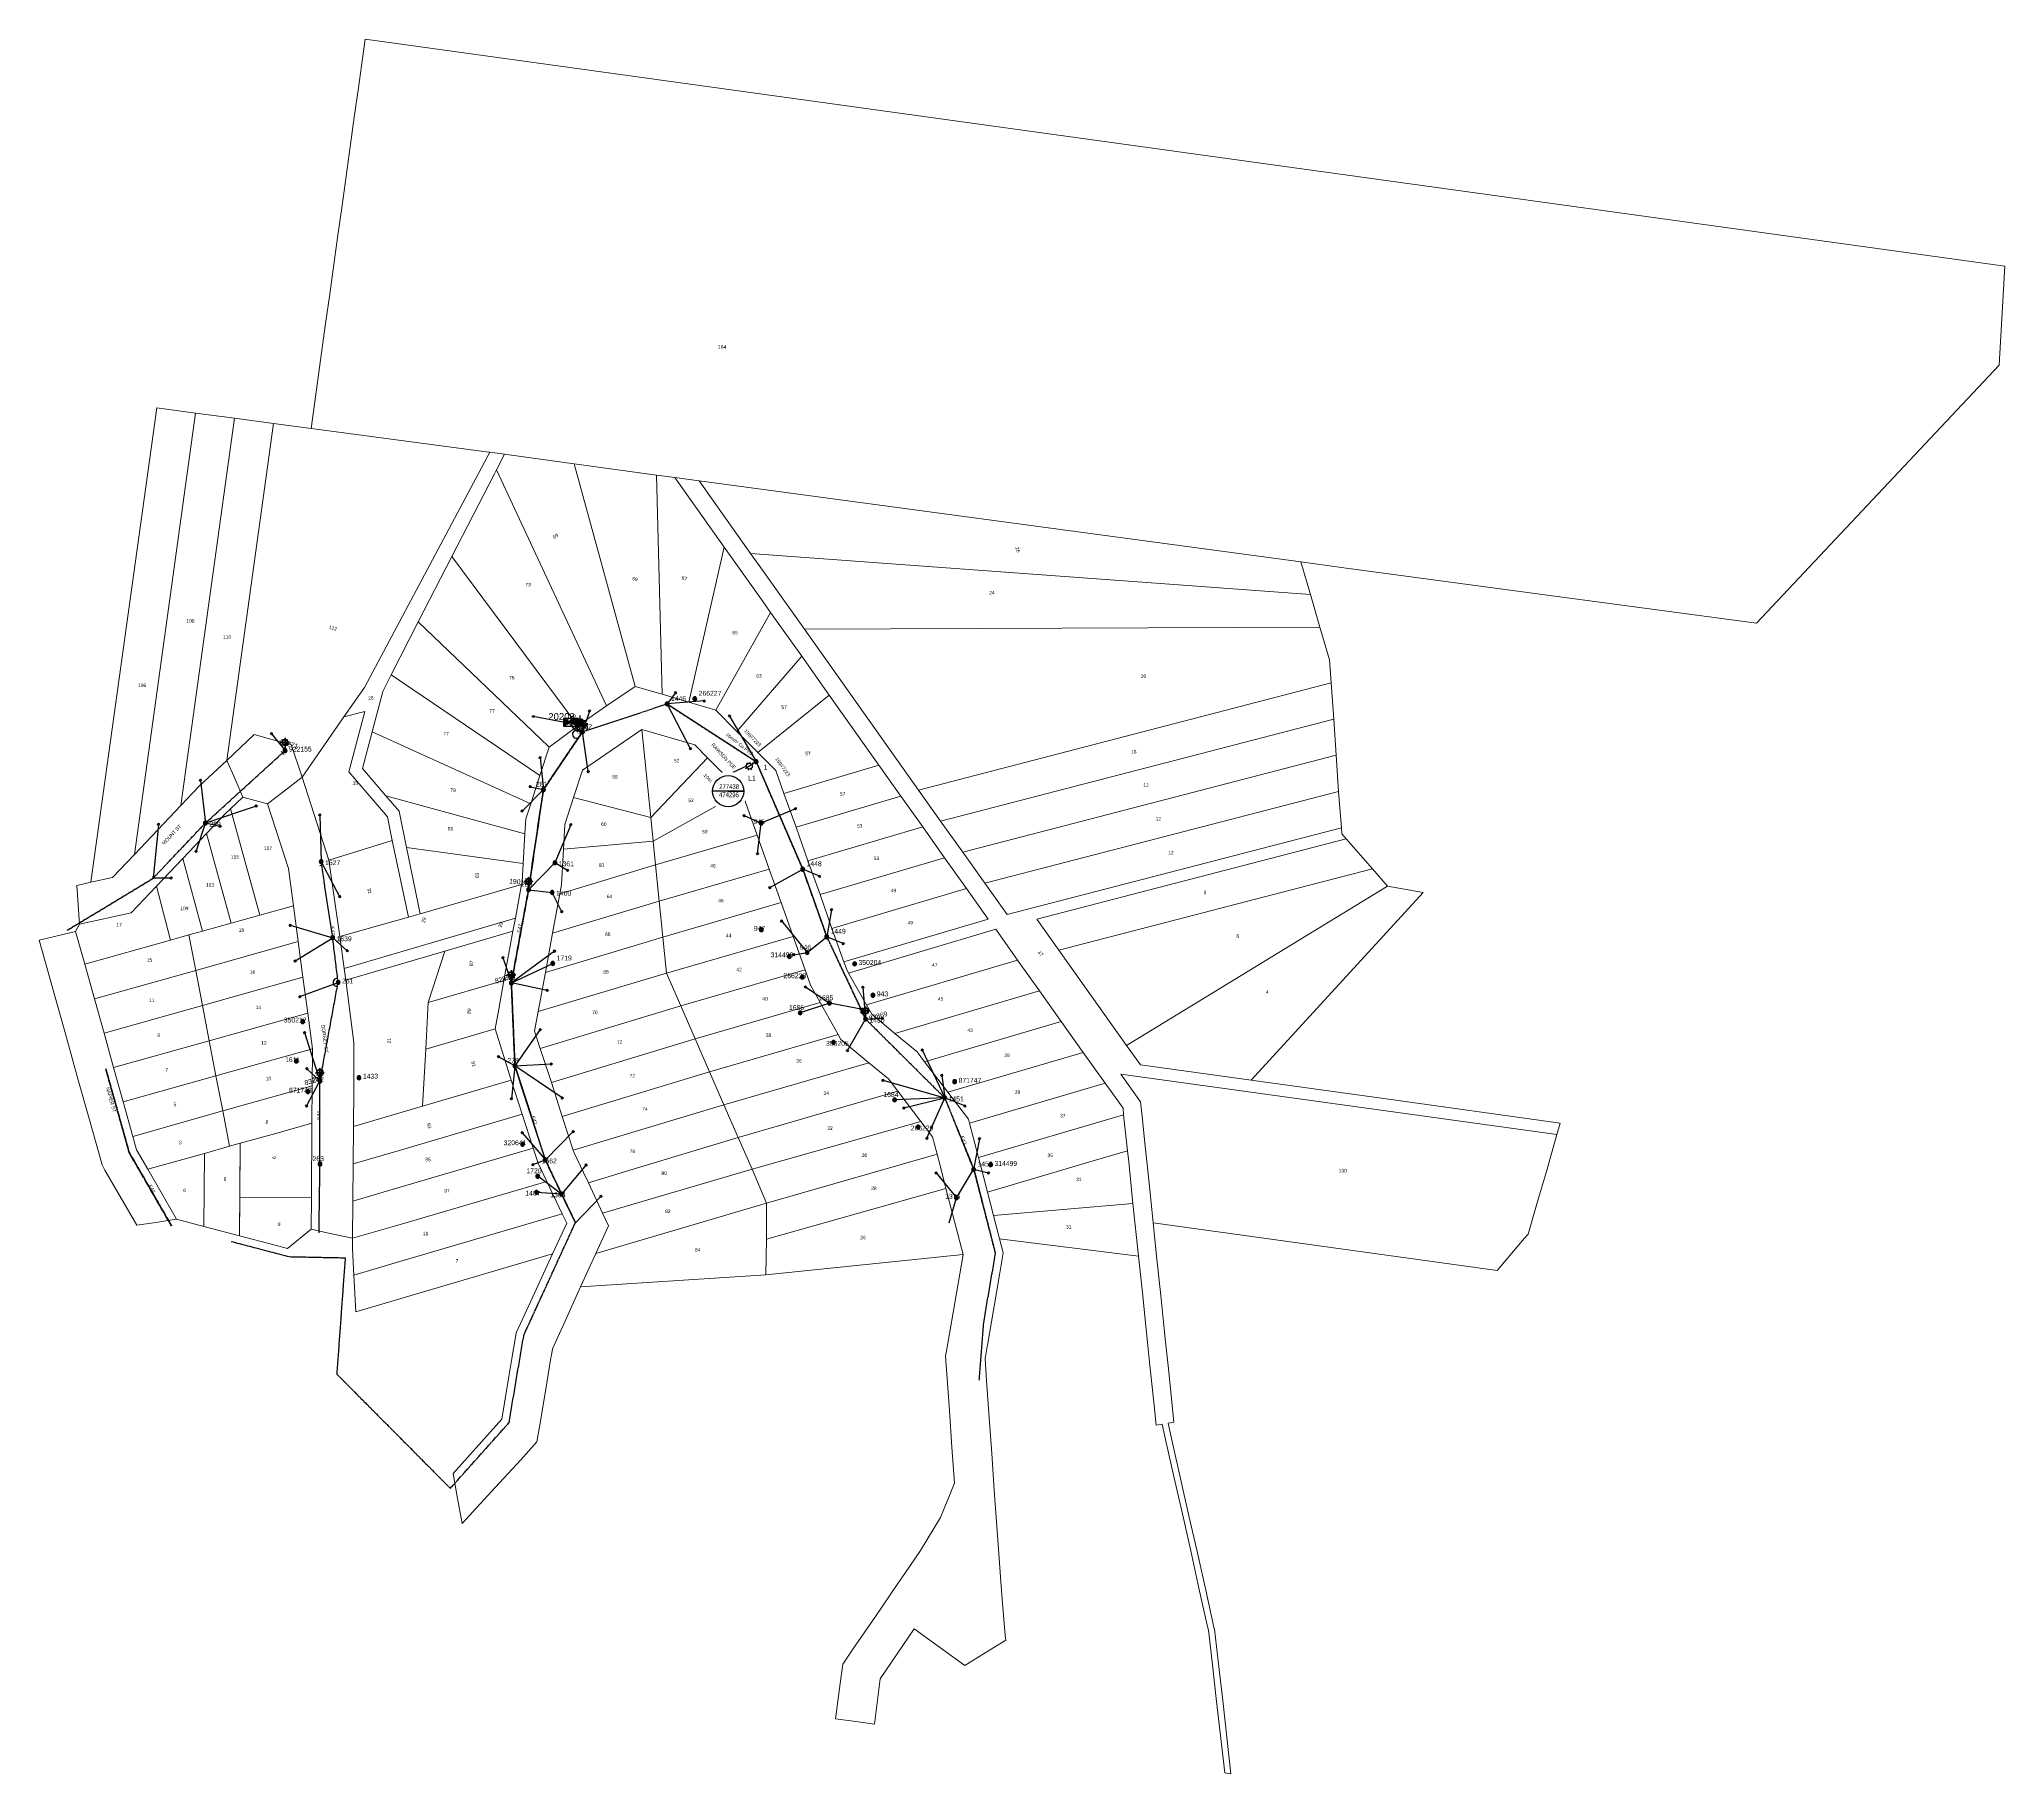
# Model space of a CAD drawing. Header units: metres. Extents: x 252878 to 253885, y 6267535 to 6268425.
import ezdxf
from ezdxf.enums import TextEntityAlignment as Align

# ---------------------------------------------------------------- set-up
doc = ezdxf.new("R2010")
doc.units = ezdxf.units.M
for name, pattern in [('Cable Exist OH', [1, 1, 0]), ('Cable Exist UG', [8.2, 4, -1.2, 1.8, -1.2]), ('HIDDEN', [0.375, 0.25, -0.125]), ('HIDDEN2', [0.1875, 0.125, -0.0625])]:
    doc.linetypes.add(name, pattern=pattern)
doc.layers.get('0').update_dxf_attribs({"color": 6})
for name, color, linetype, lineweight in [('Cadastre Land Parcels_SP_EXT', 9, 'Continuous', 5), ('Cadastre Other Property_SP_EXT', 9, 'HIDDEN', 5), ('Cadastre Road Names_SP_HV_LV_SL_EXT', 9, 'Continuous', 5), ('Cadastre Roads_SP_EXT', 9, 'Continuous', 5)]:
    doc.layers.add(name, color=color, linetype=linetype, lineweight=lineweight)
for name, color, linetype in [('Duct_SP_EXT', 7, 'Continuous'), ('Equip_LV_EXT', 7, 'Continuous'), ('Equip_SP_LV_EXT', 7, 'Continuous'), ('Equip_SP_SL_EXT', 7, 'Continuous'), ('Equip_SP_SL_NEW', 2, 'Continuous'), ('Mains_HV_EXT', 7, 'Continuous'), ('Mains_LV_EXT', 7, 'Continuous'), ('Mains_SL_EXT', 7, 'Continuous'), ('Notes_SL_MISC', 7, 'Continuous'), ('OH_Details_SP_MISC', 7, 'Continuous'), ('Services_SP_EXT', 7, 'Continuous'), ('Sub_SP_EXT', 7, 'Continuous'), ('SupportsOH_SP_TR_HV_LV_SL_EXT', 7, 'Continuous'), ('Trench_SP_EXT', 7, 'Continuous')]:
    doc.layers.add(name, color=color, linetype=linetype)
doc.styles.add('iecARIAL', font='arial.ttf', dxfattribs={"height": 2})
doc.styles.add('POLE_LABEL', font='arial.ttf')
doc.styles.get("Standard").update_dxf_attribs({"font": 'arial.ttf'})

# ---------------------------------------------------------------- blocks, each defined once
blk = doc.blocks.new('SUB_PADMOUNT_EXT')
for points in [[(0, 0), (-3.84, 1.92), (-3.84, -1.92)], [(0, 0), (3.84, 1.92), (3.84, -1.92)]]:
    blk.add_hatch(color=256).paths.add_polyline_path(points)
for p, q in [((3.84, 1.92), (-3.84, -1.92)), ((-3.84, 1.92), (3.84, -1.92))]:
    blk.add_line(p, q)
blk.add_lwpolyline([(-3.84, -1.92), (3.84, -1.92), (3.84, 1.92), (-3.84, 1.92)], close=True)
for tag, height, flags, p in [('STREET_CODE', 0.2, 9, (1.5, 0)), ('ASSET_NUM', 3.5, 8, (2, 2)), ('CONSTRUCTED_VOLTAGE', 0.2, 9, (1.5, -0.2)), ('OPERATING_VOLTAGE', 0.2, 9, (1.5, -0.6)), ('ORIENTATION', 0.2, 9, (1.5, -0.8)), ('OWNED_BY', 0.2, 9, (1.5, -1)), ('OPERATED_BY', 0.2, 9, (1.5, -1.2)), ('SECONDARY_VOLTAGE', 0.2, 9, (1.5, -1.6)), ('STATE', 0.2, 9, (1.5, -1.8)), ('SUBSTATION_TYPE', 0.2, 9, (1.5, -2.2)), ('STREETNAME', 0.2, 9, (1.5, -3)), ('SUBURB', 0.2, 9, (1.5, -3.2)), ('Z', 0.2, 1, (1.5, -3.6)), ('NO_PHASES', 0.2, 9, (1.5, -0.4)), ('MAINTAINED_BY', 0.2, 9, (1.5, -1.4)), ('PARENT', 0.2, 9, (1.5, -2)), ('USAGE', 0.2, 9, (1.5, -2.4)), ('LEGEND', 0.2, 9, (1.5, -2.6)), ('LOCATION', 0.2, 9, (1.5, -2.8)), ('NOTES', 0.2, 9, (1.5, -3.4))]:
    blk.add_attdef(tag, text='', height=height, dxfattribs=dict(flags=flags)).set_placement(p, align=Align.MIDDLE_LEFT)
blk = doc.blocks.new('LV_OH_LINKS_CLOSED_EXT')
for p, q in [((-0.2, 5), (-0.2, 3)), ((0.2, 5), (0.2, 3))]:
    blk.add_line(p, q)
blk.add_lwpolyline([(0, 3, 1), (0, 5, 1)], format="xyb", close=True)
at = {"flags": 1}
blk.add_attdef('Z', (0, 0), '', height=0.2, dxfattribs=at)
at = {"flags": 9}
for tag, p in [('ACTUAL_STATUS', (0, 0)), ('CONSTRUCTED_VOLTAGE', (0, -0.2)), ('NO_PHASES', (0, -0.4)), ('OPERATING_VOLTAGE', (0, -0.6)), ('ORIENTATION', (0, -0.8)), ('OWNED_BY', (0, -1)), ('STATE', (0, -1.2)), ('SWITCH_TYPE', (0, -1.4)), ('USAGE', (0, -1.6)), ('NOTES', (0, -1.8))]:
    blk.add_attdef(tag, text='', height=0.2, dxfattribs=at).set_placement(p, align=Align.MIDDLE_LEFT)
blk = doc.blocks.new('SL_LANTERN_EXT')
at = {"lineweight": 40}
for p, q in [((-2.3, 4.2), (2.2, 4.2)), ((-1.5, 5.7), (-1.1, 5.3)), ((-1.5, 2.8), (-1.1, 3.2)), ((0, 2), (0, 6.5)), ((0, 0), (0, 2.7)), ((1.5, 5.7), (1.1, 5.3)), ((1.5, 2.8), (1.1, 3.2))]:
    blk.add_line(p, q, dxfattribs=at)
blk.add_circle((0, 4.2), 1.5, dxfattribs=at)
at = {"style": 'iecARIAL', "flags": 8}
blk.add_attdef('ASSET_NUM', (1.5, 1.5), '', height=2.5, dxfattribs=at)
for tag, p, height, flags in [('CONSTRUCTED_VOLTAGE', (1, -0.7), 0.2, 9), ('CONTROL_TYPE', (1, -0.9), 0.2, 9), ('LANTERN_PURPOSE', (1, -1.1), 0.2, 9), ('LANTERN_TYPE', (1, -1.3), 0.2, 9), ('NO_PHASES', (1, -1.5), 0.2, 9), ('OPERATING_VOLTAGE', (1, -1.7), 0.2, 9), ('ORIENTATION', (1, -1.9), 0.2, 9), ('OWNED_BY', (1, -2.1), 0.2, 9), ('STATE', (1, -2.3), 0.2, 9), ('USAGE', (1, -2.5), 0.2, 9), ('CEXIST', (1, -2.7), 0.2, 9), ('CNEW', (1, -2.9), 0.2, 9), ('CNUMBER', (1, -3.1), 0.2, 9), ('CREMOVE', (1, -3.3), 0.2, 9), ('CREPLACE', (1, -3.5), 0.2, 9), ('LKINGHEIGHT', (1, -3.7), 0.2, 9), ('LBRACKET', (1, -3.9), 0.2, 9), ('LBRACKETVOCAB', (1, -4.1), 0.2, 9), ('LCATEGORY', (1, -4.3), 0.2, 9), ('LCHARGE1', (1, -4.5), 0.2, 9), ('LCHARGE1PERCENT', (1, -4.7), 0.2, 9), ('LCHARGE2', (1, -4.9), 0.2, 9), ('LCHARGE2PERCENT', (1, -5.1), 0.2, 9), ('LCHARGE3', (1, -5.3), 0.2, 9), ('LCHARGE3PERCENT', (1, -5.5), 0.2, 9), ('LEXIST', (1, -5.7), 0.2, 9), ('LLAMP', (1, -5.9), 0.2, 9), ('LLAMPVOCAB', (1, -6.1), 0.2, 9), ('LMAST', (1, -6.3), 0.2, 9), ('LMASTVOCAB', (1, -6.5), 0.2, 9), ('LNEW', (1, -6.7), 0.2, 9), ('LANTNUMBER', (1, -6.9), 0.2, 9), ('LOUTREACH', (1, -7.3), 0.2, 9), ('LOUTREACHVOCAB', (1, -7.5), 0.2, 9), ('LRATECODE', (1, -7.7), 0.2, 9), ('LREMOVE', (1, -7.9), 0.2, 9), ('LREPLACE', (1, -8.1), 0.2, 9), ('LTYPE', (1, -8.3), 0.2, 9), ('LTYPEVOCAB', (1, -8.5), 0.2, 9), ('LEGEND', (1, -8.7), 0.2, 9), ('LOCATION', (1, -8.9), 0.2, 9), ('NOTES', (1, -9.1), 0.2, 9), ('STREETNAME', (1, -9.3), 0.2, 9), ('SUBURB', (1, -9.5), 0.2, 1), ('LNUMBER', (2.2, -3.3), 2.5, 8)]:
    blk.add_attdef(tag, p, '', height=height, dxfattribs=dict(flags=flags))
blk = doc.blocks.new('CCP_EXT')
blk.add_wipeout([(0, 0.6), (0.6, 0), (0, -0.6), (-0.6, 0)])
blk.add_lwpolyline([(-0.6, 0), (0, 0.6), (0.6, 0), (0, -0.6), (-0.6, 0)])
at = {"flags": 1}
blk.add_attdef('Z', (0, 0), '', height=0.2, dxfattribs=at)
at = {"flags": 9}
for tag, p in [('CCP_TYPE', (0, 0)), ('CONSTRUCTED_VOLTAGE', (0, -0.2)), ('NO_PHASES', (0, -0.4)), ('OPERATING_VOLTAGE', (0, -0.6)), ('ORIENTATION', (0, -0.8)), ('OWNED_BY', (0, -1)), ('USAGE', (0, -1.2)), ('LEGEND', (0, -1.4)), ('LIFE_SUPPORT', (0, -1.6)), ('STATE', (0, -1.8)), ('NOTES', (0, -2))]:
    blk.add_attdef(tag, text='', height=0.2, dxfattribs=at).set_placement(p, align=Align.MIDDLE_LEFT)
blk = doc.blocks.new('POLE_EXT')
blk.add_hatch(color=256).paths.add_polyline_path([(-1, 0, 1), (1, 0, 1)])
blk.add_lwpolyline([(-1, 0, 1), (1, 0, 1)], format="xyb", close=True)
for tag, height, flags, p in [('pNumber', 2.5, 8, (-17.8, 2.1)), ('OWNED_BY', 0.2, 9, (1.4, -0.4)), ('PARENT', 0.2, 9, (1.4, -0.6)), ('SPECIAL_USE', 0.2, 9, (1.4, -0.8)), ('STATE', 0.2, 9, (1.4, -1)), ('USAGE', 0.2, 9, (1.4, -1.2)), ('cLV', 0.2, 9, (1.4, -1.4)), ('hDepth', 0.2, 9, (1.4, -1.6)), ('hDia', 0.2, 9, (1.4, -1.8)), ('cHV', 0.2, 9, (1.4, -2)), ('LBRACKET', 0.2, 9, (1.4, -2.2)), ('LExisting', 0.2, 9, (1.4, -2.4)), ('LANTNUMBER', 0.2, 9, (1.4, -2.6)), ('LOther', 0.2, 9, (1.4, -2.8)), ('LRemove', 0.2, 9, (1.4, -3)), ('LEGEND', 0.2, 9, (1.4, -3.2)), ('cLinedev', 0.2, 9, (1.4, -3.4)), ('LOCATION', 0.2, 9, (1.4, -3.6)), ('pExisting', 0.2, 9, (1.4, -3.8)), ('PFNUMBER', 0.2, 9, (1.4, -4)), ('NEWPFNUMBER', 0.2, 9, (1.4, -4.2)), ('pFooting', 0.2, 9, (1.4, -4.4)), ('pNew', 0.2, 9, (1.4, -4.6)), ('pRelocate', 0.2, 9, (1.4, -5)), ('pRemove', 0.2, 9, (1.4, -5.2)), ('pReplace', 0.2, 9, (1.4, -5.4)), ('pStay', 0.2, 9, (1.4, -5.6)), ('pType', 0.2, 9, (1.4, -5.8)), ('cspan', 0.2, 9, (1.4, -6)), ('STREETNAME', 0.2, 9, (1.4, -6.2)), ('SUBURB', 0.2, 9, (1.4, -6.4)), ('NOTES', 0.2, 9, (1.4, -6.6)), ('MAINTAINED_BY', 0.2, 9, (1.4, -6.8)), ('OPERATED_BY', 0.2, 9, (1.4, -7))]:
    blk.add_attdef(tag, text='', height=height, dxfattribs=dict(flags=flags)).set_placement(p, align=Align.MIDDLE_LEFT)
at = {"style": 'POLE_LABEL'}
for tag, height, flags, p in [('STRUCTURE_PLANT_NUMBER', 0.2, 9, (1.4, 0)), ('ASSET_NUM', 2.5, 8, (2, 2)), ('STREET_CODE', 0.2, 9, (1.4, -0.2))]:
    blk.add_attdef(tag, text='', height=height, dxfattribs=dict(at, flags=flags)).set_placement(p, align=Align.MIDDLE_LEFT)
at = {"flags": 1}
blk.add_attdef('Z', (1.4, -7.3), '', height=0.2, dxfattribs=at)
blk = doc.blocks.new('LV_UG_DFUSE_CLOSED_EXT')
for points in [[(1, 0), (0, 0)], [(5, -0.7), (2.2, 0.7)], [(5, 0.7), (2.2, -0.7)], [(6.2, 0), (7.2, 0)]]:
    blk.add_lwpolyline(points)
for centre in [(1.8, 0), (5.4, 0)]:
    blk.add_circle(centre, 0.8)
at = {"flags": 1}
blk.add_attdef('Z', (0, 0), '', height=0.2, dxfattribs=at)
at = {"flags": 9}
for tag, p in [('ACTUAL_STATUS', (0, 0)), ('CONSTRUCTED_VOLTAGE', (0, -0.2)), ('NO_PHASES', (0, -0.4)), ('OPERATING_VOLTAGE', (0, -0.6)), ('ORIENTATION', (0, -0.8)), ('STATE', (0, -1)), ('SWITCH_TYPE', (0, -1.2)), ('USAGE', (0, -1.4)), ('NOTES', (0, -1.6))]:
    blk.add_attdef(tag, text='', height=0.2, dxfattribs=at).set_placement(p, align=Align.MIDDLE_LEFT)
blk = doc.blocks.new('End Shackle_EXT')
blk.add_wipeout([(0, 0.3), (1.8, 0.3), (1.8, -0.3), (0, -0.3)])
blk.add_line((1.8, -1), (1.8, 1))
at = {"flags": 1}
blk.add_attdef('Z', (0, 0), '', height=0.2, dxfattribs=at)
at = {"flags": 9}
for tag, p in [('CONNECTOR_TYPE', (0, 0)), ('CONSTRUCTED_VOLTAGE', (0, -0.2)), ('NO_PHASES', (0, -0.4)), ('OPERATING_VOLTAGE', (0, -0.6)), ('ORIENTATION', (0, -0.8)), ('OWNED_BY', (0, -1)), ('STATE', (0, -1.2)), ('USAGE', (0, -1.4)), ('NOTES', (0, -1.6))]:
    blk.add_attdef(tag, text='', height=0.2, dxfattribs=at).set_placement(p, align=Align.MIDDLE_LEFT)
blk = doc.blocks.new('CONNECTOR_NODE_EXT')
h = blk.add_hatch(color=256)
edge = h.paths.add_edge_path()
edge.add_arc((0, 0), 0.5, 0, 360)
blk.add_circle((0, 0), 0.5)
at = {"flags": 1}
blk.add_attdef('Z', (0, 0), '', height=0.2, dxfattribs=at)
at = {"flags": 9}
for tag, p in [('CONNECTOR_TYPE', (0, 0)), ('CONSTRUCTED_VOLTAGE', (0, -0.2)), ('NO_PHASES', (0, -0.4)), ('OPERATING_VOLTAGE', (0, -0.6)), ('ORIENTATION', (0, -0.8)), ('SUBTYPE', (0, -1)), ('USAGE', (0, -1.2)), ('NOTES', (0, -1.4))]:
    blk.add_attdef(tag, text='', height=0.2, dxfattribs=at).set_placement(p, align=Align.MIDDLE_LEFT)
blk = doc.blocks.new('SL_LANTERN_REPLACE_NEW')
for tag, flags, p in [('CREPLACE', 9, (1.5, -3.4)), ('LKINGHEIGHT', 9, (1.5, -3.6)), ('LBRACKET', 9, (1.5, -3.8)), ('LBRACKETVOCAB', 9, (1.5, -4)), ('LCATEGORY', 9, (1.5, -4.2)), ('LCHARGE1', 9, (1.5, -4.4)), ('LCHARGE1PERCENT', 9, (1.5, -4.6)), ('LCHARGE2', 9, (1.5, -4.8)), ('LCHARGE2PERCENT', 9, (1.5, -5)), ('LCHARGE3', 9, (1.5, -5.2)), ('LCHARGE3PERCENT', 9, (1.5, -5.4)), ('LEXIST', 9, (1.5, -5.6)), ('LLAMP', 9, (1.5, -5.8)), ('LLAMPVOCAB', 9, (1.5, -6)), ('LMAST', 9, (1.5, -6.2)), ('LMASTVOCAB', 9, (1.5, -6.4)), ('LNEW', 9, (1.5, -6.6)), ('LOUTREACH', 9, (1.5, -7.2)), ('LOUTREACHVOCAB', 9, (1.5, -7.4)), ('LRATECODE', 9, (1.5, -7.6)), ('LREMOVE', 9, (1.5, -7.8)), ('LREPLACE', 9, (1.5, -8)), ('LTYPE', 9, (1.5, -8.2)), ('LTYPEVOCAB', 9, (1.5, -8.4)), ('LEGEND', 9, (1.5, -8.6)), ('NEW_LKINGHEIGHT', 9, (1.5, -8.8)), ('NEW_LBRACKET', 9, (1.5, -9)), ('NEW_LBRACKETVOCAB', 9, (1.5, -9.2)), ('NEW_LCATEGORY', 9, (1.5, -9.4)), ('NEW_LCHARGE1', 9, (1.5, -9.6)), ('NEW_LCHARGE1PERCENT', 9, (1.5, -9.8)), ('NEW_LCHARGE2', 9, (1.5, -10)), ('NEW_LCHARGE2PERCENT', 9, (1.5, -10.2)), ('NEW_LCHARGE3', 9, (1.5, -10.4)), ('NEW_LCHARGE3PERCENT', 9, (1.5, -10.6)), ('NEW_LLAMP', 9, (1.5, -10.8)), ('NEW_LLAMPVOCAB', 9, (1.5, -11)), ('NEW_LMAST', 9, (1.5, -11.2)), ('NEW_LMASTVOCAB', 9, (1.5, -11.4)), ('NEW_LOUTREACH', 9, (1.5, -11.6)), ('NEW_LOUTREACHVOCAB', 9, (1.5, -11.8)), ('NEW_LRATECODE', 9, (1.5, -12)), ('NEW_LTYPE', 9, (1.5, -12.2)), ('NEW_LTYPEVOCAB', 9, (1.5, -12.4)), ('SUBURB', 9, (1.5, -12.6)), ('STREETNAME', 9, (1.5, -12.8)), ('LOCATION', 9, (1.5, -13)), ('NOTES', 9, (1.5, -13.2)), ('Z', 1, (1.5, -13.4))]:
    blk.add_attdef(tag, text='', height=0.2, dxfattribs=dict(flags=flags)).set_placement(p, align=Align.MIDDLE_LEFT)
at = {"flags": 9}
blk.add_attdef('LANTNUMBER', (1.5, -6.9), '', height=0.2, dxfattribs=at)
blk.add_wipeout([(0, 6.5), (1.5, 5.7), (2.2, 4.2), (1.5, 2.8), (0, 1.9), (-1.5, 2.8), (-2.3, 4.2), (-1.5, 5.7)])
for p, q in [((-2.3, 4.2), (-1.5, 4.2)), ((-1.5, 5.7), (-1.1, 5.3)), ((-1.5, 2.8), (-1.1, 3.2)), ((0, 2.7), (0, 6.5)), ((0, 0), (0, 2.7)), ((0, 0), (0, 0)), ((1.5, 5.7), (1.1, 5.3)), ((1.5, 2.8), (1.1, 3.2)), ((1.5, 4.2), (2.2, 4.2))]:
    blk.add_line(p, q)
blk.add_circle((0, 4.2), 1.5)
for tag, height, flags, p in [('STREET_CODE', 0.2, 9, (1.5, 0)), ('ASSET_NUM', 2.5, 8, (2, 2)), ('CONSTRUCTED_VOLTAGE', 0.2, 9, (1.5, -0.2)), ('CONTROL_TYPE', 0.2, 9, (1.5, -0.4)), ('LANTERN_PURPOSE', 0.2, 9, (1.5, -0.6)), ('LANTERN_TYPE', 0.2, 9, (1.5, -0.8)), ('NO_PHASES', 0.2, 9, (1.5, -1)), ('OPERATING_VOLTAGE', 0.2, 9, (1.5, -1.2)), ('ORIENTATION', 0.2, 9, (1.5, -1.4)), ('OWNED_BY', 0.2, 9, (1.5, -1.6)), ('OPERATED_BY', 0.2, 9, (1.5, -1.8)), ('MAINTAINED_BY', 0.2, 9, (1.5, -2)), ('STATE', 0.2, 9, (1.5, -2.2)), ('USAGE', 0.2, 9, (1.5, -2.4)), ('CEXIST', 0.2, 9, (1.5, -2.6)), ('CNEW', 0.2, 9, (1.5, -2.8)), ('CNUMBER', 0.2, 9, (1.5, -3)), ('CREMOVE', 0.2, 9, (1.5, -3.2)), ('LNUMBER', 2.5, 8, (1.5, -1.4))]:
    blk.add_attdef(tag, text='', height=height, dxfattribs=dict(flags=flags)).set_placement(p, align=Align.MIDDLE_LEFT)
blk = doc.blocks.new('SLANTERN_NUM_NEW')
blk.add_wipeout([(-0.3, 10), (-0.9, 10), (-1.6, 9.9), (-2.2, 9.8), (-2.8, 9.6), (-3.4, 9.4), (-4, 9.2), (-4.5, 8.9), (-5.1, 8.6), (-5.6, 8.3), (-6.1, 7.9), (-6.6, 7.5), (-7.1, 7.1), (-7.5, 6.6), (-7.9, 6.1), (-8.3, 5.6), (-8.6, 5.1), (-8.9, 4.5), (-9.2, 4), (-9.4, 3.4), (-9.6, 2.8), (-9.8, 2.2), (-9.9, 1.6), (-10, 0.9), (-10, 0.3), (-10, -0.3), (-10, -0.9), (-9.9, -1.6), (-9.8, -2.2), (-9.6, -2.8), (-9.4, -3.4), (-9.2, -4), (-8.9, -4.5), (-8.6, -5.1), (-8.3, -5.6), (-7.9, -6.1), (-7.5, -6.6), (-7.1, -7.1), (-6.6, -7.5), (-6.1, -7.9), (-5.6, -8.3), (-5.1, -8.6), (-4.5, -8.9), (-4, -9.2), (-3.4, -9.4), (-2.8, -9.6), (-2.2, -9.8), (-1.6, -9.9), (-0.9, -10), (-0.3, -10), (0.3, -10), (0.9, -10), (1.6, -9.9), (2.2, -9.8), (2.8, -9.6), (3.4, -9.4), (4, -9.2), (4.5, -8.9), (5.1, -8.6), (5.6, -8.3), (6.1, -7.9), (6.6, -7.5), (7.1, -7.1), (7.5, -6.6), (7.9, -6.1), (8.3, -5.6), (8.6, -5.1), (8.9, -4.5), (9.2, -4), (9.4, -3.4), (9.6, -2.8), (9.8, -2.2), (9.9, -1.6), (10, -0.9), (10, -0.3), (10, 0.3), (10, 0.9), (9.9, 1.6), (9.8, 2.2), (9.6, 2.8), (9.4, 3.4), (9.2, 4), (8.9, 4.5), (8.6, 5.1), (8.3, 5.6), (7.9, 6.1), (7.5, 6.6), (7.1, 7.1), (6.6, 7.5), (6.1, 7.9), (5.6, 8.3), (5.1, 8.6), (4.5, 8.9), (4, 9.2), (3.4, 9.4), (2.8, 9.6), (2.2, 9.8), (1.6, 9.9), (0.9, 10), (0.3, 10)])
at = {"linetype": 'Continuous'}
blk.add_line((8, 0), (-8, 0), dxfattribs=at)
blk.add_line((0, 0), (8, 0))
blk.add_circle((0, 0), 8, dxfattribs=at)
at = {"width": 0.7}
for tag, p in [('SNUMBER', (0.5, 1.1)), ('CNUMBER', (0.4, -3.1))]:
    blk.add_attdef(tag, text='', height=2.5, dxfattribs=at).set_placement(p, align=Align.CENTER)
at = {"flags": 1}
blk.add_attdef('Z', (0, 0), '', height=0.2, dxfattribs=at)

msp = doc.modelspace()

# ---------------------------------------------------------------- linework, layer by layer
at = {"layer": 'Cadastre Land Parcels_SP_EXT', "linetype": 'Continuous'}
for points in [[(253885.1, 6268308.2), (253044.8, 6268424.6), (253043.4, 6268414.8), (253041.3, 6268399.7), (253039.2, 6268384.6), (253037.1, 6268369.5), (253035, 6268354.4), (253032.9, 6268339.3), (253030.8, 6268324.2), (253028.7, 6268309.1), (253026.6, 6268294), (253024.5, 6268278.9), (253017, 6268225.1), (253108.1, 6268213), (253108.6, 6268212.9), (253116.2, 6268211.9), (253118.6, 6268211.5), (253151.8, 6268206.9), (253194.1, 6268201.2), (253203.5, 6268199.9), (253215.9, 6268198.3), (253524.4, 6268156.7), (253546.3, 6268153.7), (253652, 6268139.5), (253757.8, 6268125.2), (253882.3, 6268257.6), (253885.1, 6268308.2)], [(252957.8, 6268233), (252937.9, 6268235.7), (252904.2, 6267992.4), (252915.3, 6267994.8), (252926.5, 6268006.7), (252957.8, 6268233)], [(252977.8, 6268230.3), (252957.8, 6268233), (252926.5, 6268006.7), (252950.3, 6268031.8), (252977.8, 6268230.3)], [(252997.8, 6268227.6), (252977.8, 6268230.3), (252950.3, 6268031.8), (252959.7, 6268041.7), (252973.9, 6268054.9), (252997.8, 6268227.6)], [(253017, 6268225.1), (252997.8, 6268227.6), (252973.9, 6268054.9), (252987.9, 6268068.1), (252995.7, 6268066), (253006.9, 6268063.1), (253012.4, 6268046.3), (253033.9, 6268077.2), (253044.4, 6268092.2), (253108.6, 6268212.9), (253108.1, 6268213), (253017, 6268225.1)], [(253116.2, 6268211.9), (253108.6, 6268212.9), (253044.4, 6268092.2), (253033.9, 6268077.2), (253044.5, 6268079.9), (253036.4, 6268049), (253056.2, 6268025.9), (253058.6, 6268013.8), (253067, 6267974.6), (253072.9, 6267976.3), (253065.9, 6268010.3), (253062.1, 6268028.9), (253055.3, 6268036.7), (253043.4, 6268050.7), (253048.3, 6268069.6), (253053.8, 6268090.3), (253058.1, 6268098.7), (253072, 6268125.9), (253089.2, 6268159.4), (253111.1, 6268201.9), (253112.1, 6268203.9), (253116.2, 6268211.9)], [(253183.1, 6268092.8), (253151.8, 6268206.9), (253118.6, 6268211.5), (253116.2, 6268211.9), (253112.1, 6268203.9), (253168.4, 6268082.8), (253183.1, 6268092.8)], [(253168.4, 6268082.8), (253112.1, 6268203.9), (253111.1, 6268201.9), (253089.2, 6268159.4), (253153.7, 6268072.7), (253168.4, 6268082.8)], [(253194.1, 6268201.2), (253151.8, 6268206.9), (253183.1, 6268092.8), (253196.9, 6268088.8), (253194.1, 6268201.2)], [(253228.8, 6268164.3), (253203.5, 6268199.9), (253194.1, 6268201.2), (253196.9, 6268088.8), (253210.7, 6268084.7), (253228.8, 6268164.3)], [(253215.9, 6268198.3), (253203.5, 6268199.9), (253228.8, 6268164.3), (253247.9, 6268137.4), (253252.5, 6268130.7), (253268.5, 6268108.3), (253282.6, 6268088.3), (253308.1, 6268052.5), (253319.3, 6268036.6), (253330.5, 6268020.8), (253341.7, 6268005), (253353, 6267989.3), (253364.1, 6267973.5), (253290.1, 6267951.6), (253291.4, 6267948), (253292.5, 6267945.9), (253368, 6267968.3), (253379.1, 6267952.5), (253390.3, 6267936.7), (253401.5, 6267921), (253412.7, 6267905.2), (253424, 6267889.5), (253433.2, 6267876.6), (253433.5, 6267873.2), (253435.4, 6267854.8), (253436.1, 6267849.1), (253438.3, 6267827.7), (253441.1, 6267800.8), (253443.1, 6267782), (253445, 6267763.3), (253445.7, 6267756.6), (253447, 6267744.6), (253449, 6267725.9), (253450.2, 6267714.1), (253453.2, 6267714.6), (253455, 6267706.7), (253459.3, 6267687.7), (253463.6, 6267668.6), (253467.9, 6267649.6), (253472.1, 6267630.5), (253476.4, 6267611.5), (253477, 6267609), (253478.9, 6267592.7), (253481, 6267573.9), (253485.4, 6267535.9), (253488.5, 6267535.4), (253486.4, 6267554.2), (253484.3, 6267572.9), (253482.1, 6267591.7), (253480.1, 6267609.5), (253479.8, 6267610.5), (253475.6, 6267629.5), (253471.3, 6267648.6), (253467, 6267667.6), (253462.7, 6267686.7), (253458.4, 6267705.8), (253456.3, 6267715.1), (253459.3, 6267715.6), (253458.4, 6267724.3), (253456.5, 6267743), (253455, 6267756.9), (253454.5, 6267761.7), (253452.6, 6267780.5), (253450.6, 6267799.2), (253448.6, 6267817.9), (253446.7, 6267836.7), (253445.4, 6267849.3), (253444.7, 6267855.4), (253442.8, 6267874.1), (253442.1, 6267879.8), (253432, 6267894), (253655.6, 6267863.1), (253657.3, 6267869), (253566.8, 6267881.5), (253498.8, 6267890.9), (253442.1, 6267898.8), (253435, 6267908.7), (253400.3, 6267957.6), (253389, 6267973.5), (253547.6, 6268014.7), (253545.3, 6268017.3), (253545.1, 6268020.3), (253373.8, 6267975.9), (253362.4, 6267991.9), (253351.1, 6268007.8), (253339.7, 6268023.8), (253328.4, 6268039.7), (253269.9, 6268122.2), (253247.6, 6268153.6), (253242.3, 6268161), (253215.9, 6268198.3)], [(253524.4, 6268156.7), (253215.9, 6268198.3), (253242.3, 6268161), (253529.3, 6268139.9), (253524.4, 6268156.7)], [(253153.7, 6268072.7), (253089.2, 6268159.4), (253072, 6268125.9), (253138.5, 6268062.2), (253139, 6268061.7), (253153.7, 6268072.7)], [(253252.5, 6268130.7), (253247.9, 6268137.4), (253228.8, 6268164.3), (253210.7, 6268084.7), (253224.5, 6268080.6), (253252.5, 6268130.7)], [(253529.3, 6268139.9), (253242.3, 6268161), (253247.6, 6268153.6), (253269.9, 6268122.2), (253534.1, 6268123.2), (253529.3, 6268139.9)], [(253268.5, 6268108.3), (253252.5, 6268130.7), (253224.5, 6268080.6), (253235.2, 6268069.8), (253268.5, 6268108.3)], [(253134.3, 6268047.2), (253139, 6268061.7), (253138.5, 6268062.2), (253072, 6268125.9), (253058.1, 6268098.7), (253134.3, 6268047.2)], [(253328.4, 6268039.7), (253539.9, 6268094.6), (253539, 6268106.5), (253534.1, 6268123.2), (253269.9, 6268122.2), (253328.4, 6268039.7)], [(253282.6, 6268088.3), (253268.5, 6268108.3), (253235.2, 6268069.8), (253246, 6268059), (253282.6, 6268088.3)], [(253134.3, 6268047.2), (253058.1, 6268098.7), (253053.8, 6268090.3), (253048.3, 6268069.6), (253129.6, 6268032.7), (253134.3, 6268047.2)], [(253541.2, 6268076), (253539.9, 6268094.6), (253328.4, 6268039.7), (253339.7, 6268023.8), (253541.2, 6268076)], [(253058.6, 6268013.8), (253056.2, 6268025.9), (253036.4, 6268049), (253044.5, 6268079.9), (253033.9, 6268077.2), (253012.4, 6268046.3), (253026.1, 6268003.8), (253058.6, 6268013.8)], [(253308.1, 6268052.5), (253282.6, 6268088.3), (253246, 6268059), (253255.2, 6268049.7), (253259.4, 6268037.9), (253308.1, 6268052.5)], [(253129.6, 6268032.7), (253048.3, 6268069.6), (253043.4, 6268050.7), (253055.3, 6268036.7), (253126.6, 6268017.3), (253127.1, 6268024.9), (253129.6, 6268032.7)], [(253191.2, 6268025.6), (253186.6, 6268070.8), (253156.1, 6268049.9), (253151.6, 6268035.9), (253191.2, 6268025.6)], [(253220.3, 6268056.3), (253213.8, 6268062.8), (253186.6, 6268070.8), (253191.2, 6268025.6), (253220.3, 6268056.3)], [(253542.5, 6268057.5), (253541.2, 6268076), (253339.7, 6268023.8), (253351.1, 6268007.8), (253542.5, 6268057.5)], [(253237.8, 6268038.8), (253220.3, 6268056.3), (253191.2, 6268025.6), (253192.4, 6268013.5), (253237.8, 6268038.8)], [(253319.3, 6268036.6), (253308.1, 6268052.5), (253259.4, 6268037.9), (253265.6, 6268020.6), (253319.3, 6268036.6)], [(253543.7, 6268038.9), (253542.5, 6268057.5), (253351.1, 6268007.8), (253362.4, 6267991.9), (253543.7, 6268038.9)], [(253245.7, 6268016.5), (253237.8, 6268038.8), (253192.4, 6268013.5), (253193.6, 6268001.3), (253245.7, 6268016.5)], [(253545.1, 6268020.3), (253543.7, 6268038.9), (253362.4, 6267991.9), (253373.8, 6267975.9), (253545.1, 6268020.3)], [(252990.8, 6267975.6), (252975.8, 6268030.1), (252973.3, 6268027.8), (252963.5, 6268017.5), (252976.1, 6267971.5), (252990.8, 6267975.6)], [(253008, 6267980.3), (253005.4, 6267999.5), (252994.7, 6268032.7), (252982.1, 6268036), (252975.8, 6268030.1), (252990.8, 6267975.6), (253008, 6267980.3)], [(253126.6, 6268017.3), (253055.3, 6268036.7), (253062.1, 6268028.9), (253065.9, 6268010.3), (253125.7, 6268002), (253126.6, 6268017.3)], [(253191.2, 6268025.6), (253151.6, 6268035.9), (253147.1, 6268022), (253146.4, 6268009.4), (253192.4, 6268013.5), (253191.2, 6268025.6)], [(253330.5, 6268020.8), (253319.3, 6268036.6), (253265.6, 6268020.6), (253271.7, 6268003.4), (253330.5, 6268020.8)], [(253341.7, 6268005), (253330.5, 6268020.8), (253271.7, 6268003.4), (253277.9, 6267986.1), (253341.7, 6268005)], [(252976.1, 6267971.5), (252963.5, 6268017.5), (252951.3, 6268004.6), (252961.4, 6267967.3), (252976.1, 6267971.5)], [(253031.7, 6267964.7), (253067, 6267974.6), (253058.6, 6268013.8), (253026.1, 6268003.8), (253031.7, 6267964.7)], [(253124.9, 6267991.3), (253125.2, 6267992.7), (253125.7, 6268002), (253065.9, 6268010.3), (253072.9, 6267976.3), (253124.9, 6267991.3)], [(253193.6, 6268001.3), (253192.4, 6268013.5), (253146.4, 6268009.4), (253145.3, 6267991.1), (253144.5, 6267986.5), (253193.6, 6268001.3)], [(253251.8, 6267999.2), (253245.7, 6268016.5), (253193.6, 6268001.3), (253195.5, 6267982.8), (253251.8, 6267999.2)], [(253400.3, 6267957.6), (253561, 6267999.3), (253547.6, 6268014.7), (253389, 6267973.5), (253400.3, 6267957.6)], [(252945, 6267962.7), (252954.4, 6267965.4), (252961.4, 6267967.3), (252951.3, 6268004.6), (252937.8, 6267990.4), (252945, 6267962.7)], [(253195.5, 6267982.8), (253193.6, 6268001.3), (253144.5, 6267986.5), (253140.8, 6267966.4), (253195.5, 6267982.8)], [(253197.4, 6267964.3), (253258, 6267982), (253251.8, 6267999.2), (253195.5, 6267982.8), (253197.4, 6267964.3)], [(253284, 6267968.8), (253353, 6267989.3), (253341.7, 6268005), (253277.9, 6267986.1), (253284, 6267968.8)], [(253568.7, 6267990.5), (253561, 6267999.3), (253400.3, 6267957.6), (253435, 6267908.7), (253568.7, 6267990.5)], [(252945, 6267962.7), (252937.8, 6267990.4), (252924.9, 6267976.8), (252898.3, 6267970.9), (252896.3, 6267967.2), (252901, 6267950.4), (252945, 6267962.7)], [(253121.8, 6267974.1), (253124.9, 6267991.3), (253072.9, 6267976.3), (253067, 6267974.6), (253031.7, 6267964.7), (253034, 6267948.3), (253121.8, 6267974.1)], [(253353, 6267989.3), (253284, 6267968.8), (253290.1, 6267951.6), (253364.1, 6267973.5), (253353, 6267989.3)], [(253587.1, 6267987.2), (253568.7, 6267990.5), (253435, 6267908.7), (253442.1, 6267898.8), (253498.8, 6267890.9), (253587.1, 6267987.2)], [(252957.9, 6267947.2), (253010.4, 6267962), (253008, 6267980.3), (252990.8, 6267975.6), (252976.1, 6267971.5), (252961.4, 6267967.3), (252954.4, 6267965.4), (252957.9, 6267947.2)], [(253197.4, 6267964.3), (253195.5, 6267982.8), (253140.8, 6267966.4), (253137.1, 6267946.2), (253197.4, 6267964.3)], [(253264.1, 6267964.7), (253258, 6267982), (253197.4, 6267964.3), (253199.2, 6267945.8), (253264.1, 6267964.7)], [(253120.5, 6267967.4), (253121.8, 6267974.1), (253034, 6267948.3), (253034.8, 6267942.2), (253085.6, 6267957.1), (253120.5, 6267967.4)], [(253379.1, 6267952.5), (253368, 6267968.3), (253292.5, 6267945.9), (253301.7, 6267929.6), (253379.1, 6267952.5)], [(252957.9, 6267947.2), (252954.4, 6267965.4), (252945, 6267962.7), (252901, 6267950.4), (252906, 6267932.6), (252957.9, 6267947.2)], [(253012.8, 6267943.7), (253010.4, 6267962), (252957.9, 6267947.2), (252961.3, 6267929.2), (253012.8, 6267943.7)], [(253077.1, 6267930.7), (253115.9, 6267942.1), (253120.5, 6267967.4), (253085.6, 6267957.1), (253077.1, 6267930.7)], [(253199.2, 6267945.8), (253197.4, 6267964.3), (253137.1, 6267946.2), (253133.5, 6267926.1), (253199.2, 6267945.8)], [(253270.2, 6267947.5), (253264.1, 6267964.7), (253199.2, 6267945.8), (253206.6, 6267929), (253270.2, 6267947.5)], [(253074.2, 6267877.6), (253075.9, 6267906.9), (253077.1, 6267930.7), (253085.6, 6267957.1), (253034.8, 6267942.2), (253039, 6267910.3), (253038.9, 6267886.2), (253038.7, 6267867.2), (253074.2, 6267877.6)], [(253390.3, 6267936.7), (253379.1, 6267952.5), (253301.7, 6267929.6), (253304.4, 6267924.8), (253316.3, 6267914.9), (253390.3, 6267936.7)], [(252961.3, 6267929.2), (252957.9, 6267947.2), (252906, 6267932.6), (252910.9, 6267915), (252961.3, 6267929.2)], [(253015.3, 6267925.4), (253012.8, 6267943.7), (252961.3, 6267929.2), (252964.8, 6267911.2), (253015.3, 6267925.4)], [(253075.9, 6267906.9), (253111.4, 6267917.3), (253113.2, 6267927.3), (253115.9, 6267942.1), (253077.1, 6267930.7), (253075.9, 6267906.9)], [(253206.6, 6267929), (253199.2, 6267945.8), (253133.5, 6267926.1), (253131.6, 6267916.1), (253134.5, 6267907.2), (253206.6, 6267929)], [(253278, 6267930.7), (253273, 6267939.6), (253270.2, 6267947.5), (253206.6, 6267929), (253213.9, 6267912.1), (253278, 6267930.7)], [(252964.8, 6267911.2), (252961.3, 6267929.2), (252910.9, 6267915), (252915.8, 6267897.4), (252964.8, 6267911.2)], [(253213.9, 6267912.1), (253206.6, 6267929), (253134.5, 6267907.2), (253140.2, 6267889.8), (253213.9, 6267912.1)], [(253287.2, 6267914.4), (253278, 6267930.7), (253213.9, 6267912.1), (253221.3, 6267895.3), (253287.2, 6267914.4)], [(253401.5, 6267921), (253390.3, 6267936.7), (253316.3, 6267914.9), (253327.6, 6267905.5), (253331.5, 6267900.3), (253401.5, 6267921)], [(253017.7, 6267907.1), (253015.3, 6267925.4), (252964.8, 6267911.2), (252968.3, 6267893.2), (253017.7, 6267907.1)], [(253412.7, 6267905.2), (253401.5, 6267921), (253331.5, 6267900.3), (253343.4, 6267884.8), (253412.7, 6267905.2)], [(252968.3, 6267893.2), (252964.8, 6267911.2), (252915.8, 6267897.4), (252920.7, 6267879.8), (252968.3, 6267893.2)], [(253119.6, 6267890.9), (253114.1, 6267908.6), (253111.4, 6267917.3), (253075.9, 6267906.9), (253074.2, 6267877.6), (253119.6, 6267890.9)], [(253221.3, 6267895.3), (253213.9, 6267912.1), (253140.2, 6267889.8), (253145.8, 6267872.4), (253221.3, 6267895.3)], [(253302.9, 6267899.9), (253288.6, 6267911.8), (253287.2, 6267914.4), (253221.3, 6267895.3), (253228.6, 6267878.4), (253302.9, 6267899.9)], [(253017.6, 6267888.1), (253017.7, 6267907.1), (252968.3, 6267893.2), (252971.8, 6267875.2), (253017.6, 6267888.1)], [(253236, 6267861.6), (253317.8, 6267885.3), (253313, 6267891.6), (253302.9, 6267899.9), (253228.6, 6267878.4), (253236, 6267861.6)], [(253424, 6267889.5), (253412.7, 6267905.2), (253343.4, 6267884.8), (253354, 6267870.9), (253354.5, 6267869), (253424, 6267889.5)], [(252925.6, 6267862.1), (252971.8, 6267875.2), (252968.3, 6267893.2), (252920.7, 6267879.8), (252925.6, 6267862.1)], [(253017.5, 6267869), (253017.6, 6267888.1), (252971.8, 6267875.2), (252975.3, 6267857.1), (252980.7, 6267858.6), (252999, 6267863.7), (253017.5, 6267869)], [(253125.3, 6267873.5), (253119.6, 6267890.9), (253074.2, 6267877.6), (253038.7, 6267867.2), (253038.6, 6267848.1), (253061.6, 6267854.8), (253125.3, 6267873.5)], [(253228.6, 6267878.4), (253221.3, 6267895.3), (253145.8, 6267872.4), (253151.4, 6267855), (253228.6, 6267878.4)], [(253433.5, 6267873.2), (253433.2, 6267876.6), (253424, 6267889.5), (253354.5, 6267869), (253359.1, 6267851.3), (253433.5, 6267873.2)], [(253655.6, 6267863.1), (253432, 6267894), (253442.1, 6267879.8), (253442.8, 6267874.1), (253444.7, 6267855.4), (253445.4, 6267849.3), (253446.7, 6267836.7), (253448.6, 6267817.9), (253624.9, 6267793.4), (253639, 6267810), (253640.8, 6267812), (253645.3, 6267827.6), (253650.5, 6267845.3), (253652.8, 6267853.3), (253655.6, 6267863.1)], [(253236, 6267861.6), (253228.6, 6267878.4), (253151.4, 6267855), (253151.8, 6267853.7), (253156.7, 6267843.7), (253159.2, 6267838.3), (253178.2, 6267844.1), (253236, 6267861.6)], [(253329.6, 6267869.7), (253317.8, 6267885.3), (253236, 6267861.6), (253243.1, 6267845.3), (253329.6, 6267869.7)], [(252962.4, 6267853.4), (252975.3, 6267857.1), (252971.8, 6267875.2), (252925.6, 6267862.1), (252927.5, 6267855.3), (252933.3, 6267845.3), (252962.4, 6267853.4)], [(252980.5, 6267830.8), (253017.2, 6267830.7), (253017.5, 6267869), (252999, 6267863.7), (252980.7, 6267858.6), (252980.5, 6267830.8)], [(253130.9, 6267856.1), (253125.3, 6267873.5), (253061.6, 6267854.8), (253038.6, 6267848.1), (253038.5, 6267829), (253058.6, 6267834.9), (253130.9, 6267856.1)], [(253337.9, 6267853.1), (253335.6, 6267862), (253329.6, 6267869.7), (253243.1, 6267845.3), (253250.5, 6267827.9), (253337.9, 6267853.1)], [(253435.4, 6267854.8), (253433.5, 6267873.2), (253359.1, 6267851.3), (253360.1, 6267847.6), (253363.7, 6267833.6), (253414.9, 6267848.7), (253435.4, 6267854.8)], [(252980.7, 6267858.6), (252975.3, 6267857.1), (252962.4, 6267853.4), (252962.1, 6267816), (252980.3, 6267811.2), (252980.7, 6267858.6)], [(253243.1, 6267845.3), (253236, 6267861.6), (253178.2, 6267844.1), (253159.2, 6267838.3), (253166.4, 6267822.8), (253243.1, 6267845.3)], [(252962.4, 6267853.4), (252933.3, 6267845.3), (252948.1, 6267819.7), (252962.1, 6267816), (252962.4, 6267853.4)], [(253137.8, 6267839.1), (253133.4, 6267848.5), (253130.9, 6267856.1), (253058.6, 6267834.9), (253038.5, 6267829), (253038.3, 6267809.9), (253059.8, 6267816.2), (253137.8, 6267839.1)], [(253342.4, 6267835.4), (253339.4, 6267847.2), (253337.9, 6267853.1), (253250.5, 6267827.9), (253250.4, 6267809.5), (253342.4, 6267835.4)], [(253438.3, 6267827.7), (253436.1, 6267849.1), (253435.4, 6267854.8), (253414.9, 6267848.7), (253363.7, 6267833.6), (253366.8, 6267821.6), (253438.3, 6267827.7)], [(253145.8, 6267822.4), (253137.8, 6267839.1), (253059.8, 6267816.2), (253038.3, 6267809.9), (253038.3, 6267804.3), (253039, 6267791), (253061.3, 6267797.6), (253145.8, 6267822.4)], [(253250.5, 6267827.9), (253243.1, 6267845.3), (253166.4, 6267822.8), (253169.4, 6267816.3), (253162.9, 6267802.1), (253250.5, 6267827.9)], [(252980.3, 6267811.2), (252998.6, 6267806.4), (253004.9, 6267804.7), (253017.1, 6267814.5), (253017.2, 6267830.7), (252980.5, 6267830.8), (252980.3, 6267811.2)], [(253250.4, 6267809.5), (253250.5, 6267827.9), (253162.9, 6267802.1), (253155.2, 6267785), (253250.1, 6267791.1), (253250.4, 6267809.5)], [(253351.2, 6267801.6), (253342.4, 6267835.4), (253250.4, 6267809.5), (253250.1, 6267791.1), (253351.2, 6267801.6)], [(253438.3, 6267827.7), (253366.8, 6267821.6), (253369.9, 6267809.6), (253441.1, 6267800.8), (253438.3, 6267827.7)], [(253140.8, 6267801.9), (253148.1, 6267817.7), (253145.8, 6267822.4), (253061.3, 6267797.6), (253039, 6267791), (253040, 6267772.2), (253062.6, 6267778.9), (253140.8, 6267801.9)]]:
    msp.add_lwpolyline(points, close=True, dxfattribs=at)
at = {"layer": 'Cadastre Other Property_SP_EXT', "linetype": 'HIDDEN2'}
msp.add_lwpolyline([(253148.3, 6268075.5), (253151.5, 6268071), (253153.7, 6268072.7), (253150.5, 6268077.1), (253148.3, 6268075.5)], close=True, dxfattribs=at)
at = {"layer": 'Cadastre Roads_SP_EXT', "linetype": 'Continuous'}
msp.add_lwpolyline([(252901, 6267950.4), (252896.3, 6267967.2), (252885.5, 6267964.6), (252877.7, 6267962.8), (252891.6, 6267912.9), (252897.5, 6267891.7), (252903.4, 6267870.6), (252909.9, 6267847.6), (252911.4, 6267844.9), (252927.7, 6267816.6), (252936.2, 6267817.9), (252948.1, 6267819.7), (252933.3, 6267845.3), (252927.5, 6267855.3), (252925.6, 6267862.1), (252920.7, 6267879.8), (252915.8, 6267897.4), (252910.9, 6267915), (252906, 6267932.6), (252901, 6267950.4)], close=True, dxfattribs=at)
at = {"layer": 'Mains_HV_EXT', "linetype": 'Cable Exist UG'}
msp.add_lwpolyline([(253158.8, 6268073.7), (253150.2, 6268074.4)], dxfattribs=at)
at = {"layer": 'Mains_HV_EXT', "linetype": 'Cable Exist OH'}
for points in [[(253156.1, 6268069.5), (253158.8, 6268073.7)], [(252945.5, 6267816.3), (252923.8, 6267853.9), (252911.8, 6267896.8)]]:
    msp.add_lwpolyline(points, dxfattribs=at)
at = {"layer": 'Mains_LV_EXT', "linetype": 'Cable Exist UG'}
for points in [[(253150.2, 6268074.4), (253147.1, 6268074.4)], [(253150.2, 6268074.4), (253151.3, 6268071.6), (253153.2, 6268070.1), (253156.1, 6268069.5)], [(253150.2, 6268074.4), (253152.8, 6268072.9), (253154, 6268072), (253156.1, 6268069.5)]]:
    msp.add_lwpolyline(points, dxfattribs=at)
at = {"layer": 'Mains_LV_EXT', "linetype": 'Continuous'}
for points in [[(253154.2, 6268069.9, 3.307), (253155, 6268067.8)], [(253158, 6268070.1, 1.875225), (253154.8, 6268071)], [(253030.7, 6267943.1, 1.163574), (253030.5, 6267939.1)]]:
    msp.add_lwpolyline(points, format="xyb", dxfattribs=at)
at = {"layer": 'Mains_LV_EXT', "linetype": 'Cable Exist OH'}
for points in [[(253021.6, 6267890.6), (253030.9, 6267941.1)], [(253119.7, 6267940.8), (253121.5, 6267898.4)], [(253301.2, 6267922.3), (253298.9, 6267927.3)], [(253021.1, 6267812.7), (253021.6, 6267848), (253021.6, 6267890.6)], [(252945.5, 6267816.3), (252923.8, 6267853.9)], [(253137.1, 6267850.1), (253145.4, 6267832.6)], [(253145.4, 6267832.6), (253152.5, 6267817.9)]]:
    msp.add_lwpolyline(points, dxfattribs=at)
at = {"layer": 'Mains_SL_EXT', "linetype": 'Cable Exist OH'}
for points in [[(252911.8, 6267896.8), (252923.8, 6267853.9), (252945.5, 6267816.3)], [(253021.1, 6267812.7), (253021.6, 6267848), (253021.6, 6267890.6)]]:
    msp.add_lwpolyline(points, dxfattribs=at)
at = {"layer": 'Services_SP_EXT'}
for points in [[(253145.2, 6268074.8), (253150.2, 6268074.4)], [(253128.5, 6267988.6), (253142, 6268002.4)], [(253128.5, 6267988.6), (253140.6, 6267987.2)], [(253271.3, 6267956.4), (253281.3, 6267964.5)], [(253282.7, 6267930.5), (253267.7, 6267925.5)], [(253298.9, 6267927.3), (253282.7, 6267930.5)], [(253145.4, 6267832.6), (253133.2, 6267841.7)], [(253347.8, 6267830.7), (253356.6, 6267845.2)], [(253145.4, 6267832.6), (253132.6, 6267833.4)], [(253344, 6267817.9), (253347.8, 6267830.7)]]:
    msp.add_lwpolyline(points, dxfattribs=at)
at = {"layer": 'Trench_SP_EXT', "linetype": 'Cable Exist UG'}
msp.add_lwpolyline([(253156.1, 6268069.5), (253151, 6268072.3)], dxfattribs=at)

# ---------------------------------------------------------------- block references
at = {"layer": 'Equip_LV_EXT'}
for p in [(253147.1, 6268074.4), (253298.9, 6267927.3)]:
    msp.add_blockref('CONNECTOR_NODE_EXT', p, dxfattribs=at)
at = {"layer": 'Equip_SP_LV_EXT', "rotation": 20.68862380906094}
msp.add_blockref('LV_OH_LINKS_CLOSED_EXT', (253301.2, 6267922.3), dxfattribs=at)
at = {"layer": 'Equip_SP_SL_EXT'}
ref = msp.add_blockref('SL_LANTERN_EXT', (253156.1, 6268069.5), dxfattribs=at)
ref.add_attrib('ASSET_NUM', '82871', dxfattribs={"layer": '0', "height": 2.5, "rotation": 305.541, "style": 'iecARIAL'}).set_placement((253157.6, 6268071), align=Align.TOP_RIGHT)
ref = msp.add_blockref('SL_LANTERN_EXT', (253003.7, 6268059.9), dxfattribs=at)
ref.add_attrib('ASSET_NUM', '83271', dxfattribs={"layer": '0', "height": 2.5, "rotation": 344.3082, "style": 'iecARIAL'}).set_placement((253005.2, 6268061.4), align=Align.BOTTOM_CENTER)
ref = msp.add_blockref('SL_LANTERN_EXT', (253128.5, 6267988.6), dxfattribs=at)
ref.add_attrib('ASSET_NUM', '190136', dxfattribs={"layer": '0', "height": 2.5, "rotation": 354.998, "style": 'iecARIAL'}).set_placement((253130, 6267990.1), align=Align.BOTTOM_RIGHT)
ref = msp.add_blockref('SL_LANTERN_EXT', (253119.7, 6267940.8), dxfattribs=at)
ref.add_attrib('ASSET_NUM', '82872', dxfattribs={"layer": '0', "height": 2.5, "rotation": 15.2658, "style": 'iecARIAL'}).set_placement((253121.2, 6267942.3), align=Align.BOTTOM_RIGHT)
ref = msp.add_blockref('SL_LANTERN_EXT', (253301.2, 6267922.3), dxfattribs=at)
ref.add_attrib('ASSET_NUM', '82869', dxfattribs={"layer": '0', "height": 2.5, "rotation": 15.391, "style": 'iecARIAL'}).set_placement((253302.7, 6267923.8), align=Align.TOP_LEFT)
ref = msp.add_blockref('SL_LANTERN_EXT', (253021.6, 6267890.6), dxfattribs=at)
ref.add_attrib('ASSET_NUM', '83247', dxfattribs={"layer": '0', "height": 2.5, "rotation": 15.7271, "style": 'iecARIAL'}).set_placement((253023.1, 6267892.1), align=Align.MIDDLE_RIGHT)
at = {"layer": 'Sub_SP_EXT'}
ref = msp.add_blockref('SUB_PADMOUNT_EXT', (253150.2, 6268074.4), dxfattribs=at)
ref.add_attrib('ASSET_NUM', '20203', dxfattribs={"layer": '0', "height": 3.5}).set_placement((253152.2, 6268074.6), align=Align.BOTTOM_RIGHT)
at = {"layer": 'SupportsOH_SP_TR_HV_LV_SL_EXT'}
ref = msp.add_blockref('POLE_EXT', (253156.1, 6268069.5), dxfattribs=at)
ref.add_attrib('ASSET_NUM', '282', dxfattribs={"layer": '0', "height": 2.5, "rotation": 0.0122, "style": 'POLE_LABEL'}).set_placement((253158.1, 6268070.2), align=Align.BOTTOM_CENTER)
ref = msp.add_blockref('POLE_EXT', (253003.7, 6268059.9), dxfattribs=at)
ref.add_attrib('ASSET_NUM', '922155', dxfattribs={"layer": '0', "height": 2.5, "style": 'POLE_LABEL'}).set_placement((253005.7, 6268060.7), align=Align.MIDDLE_LEFT)
ref = msp.add_blockref('POLE_EXT', (253022.2, 6268003), dxfattribs=at)
ref.add_attrib('ASSET_NUM', '1627', dxfattribs={"layer": '0', "height": 2.5, "style": 'POLE_LABEL'}).set_placement((253024.2, 6268003.7), align=Align.TOP_LEFT)
ref = msp.add_blockref('POLE_EXT', (253128.5, 6267988.6), dxfattribs=at)
ref.add_attrib('ASSET_NUM', '280', dxfattribs={"layer": '0', "height": 2.5, "style": 'POLE_LABEL'}).set_placement((253130.5, 6267989.4), align=Align.BOTTOM_RIGHT)
ref = msp.add_blockref('POLE_EXT', (253140.6, 6267987.2), dxfattribs=at)
ref.add_attrib('ASSET_NUM', '1400', dxfattribs={"layer": '0', "height": 2.5, "style": 'POLE_LABEL'}).set_placement((253142.6, 6267988), align=Align.TOP_LEFT)
ref = msp.add_blockref('POLE_EXT', (253247.8, 6267968.1), dxfattribs=at)
ref.add_attrib('ASSET_NUM', '947', dxfattribs={"layer": '0', "height": 2.5, "style": 'POLE_LABEL'}).set_placement((253249.8, 6267968.8), align=Align.MIDDLE_RIGHT)
ref = msp.add_blockref('POLE_EXT', (253295.6, 6267950.6), dxfattribs=at)
ref.add_attrib('ASSET_NUM', '350204', dxfattribs={"layer": '0', "height": 2.5, "style": 'POLE_LABEL'}).set_placement((253297.6, 6267951.3), align=Align.MIDDLE_LEFT)
ref = msp.add_blockref('POLE_EXT', (253030.9, 6267941.1), dxfattribs=at)
ref.add_attrib('ASSET_NUM', '261', dxfattribs={"layer": '0', "height": 2.5, "style": 'POLE_LABEL'}).set_placement((253032.9, 6267941.8), align=Align.MIDDLE_LEFT)
ref = msp.add_blockref('POLE_EXT', (253119.7, 6267940.8), dxfattribs=at)
ref.add_attrib('ASSET_NUM', '279', dxfattribs={"layer": '0', "height": 2.5, "style": 'POLE_LABEL'}).set_placement((253121.7, 6267941.6), align=Align.BOTTOM_RIGHT)
ref = msp.add_blockref('POLE_EXT', (253267.7, 6267925.5), dxfattribs=at)
ref.add_attrib('ASSET_NUM', '1686', dxfattribs={"layer": '0', "height": 2.5, "style": 'POLE_LABEL'}).set_placement((253269.7, 6267926.2), align=Align.BOTTOM_RIGHT)
ref = msp.add_blockref('POLE_EXT', (253282.7, 6267930.5), dxfattribs=at)
ref.add_attrib('ASSET_NUM', '1685', dxfattribs={"layer": '0', "height": 2.5, "style": 'POLE_LABEL'}).set_placement((253284.7, 6267931.2), align=Align.BOTTOM_RIGHT)
ref = msp.add_blockref('POLE_EXT', (253041.6, 6267892.2), dxfattribs=at)
ref.add_attrib('ASSET_NUM', '1433', dxfattribs={"layer": '0', "height": 2.5, "rotation": 359.9366, "style": 'POLE_LABEL'}).set_placement((253043.6, 6267893), align=Align.MIDDLE_LEFT)
ref = msp.add_blockref('POLE_EXT', (253015.4, 6267885.1), dxfattribs=at)
ref.add_attrib('ASSET_NUM', '871743', dxfattribs={"layer": '0', "height": 2.5, "style": 'POLE_LABEL'}).set_placement((253017.4, 6267885.8), align=Align.MIDDLE_RIGHT)
ref = msp.add_blockref('POLE_EXT', (253021.6, 6267848), dxfattribs=at)
ref.add_attrib('ASSET_NUM', '263', dxfattribs={"layer": '0', "height": 2.5, "style": 'POLE_LABEL'}).set_placement((253023.6, 6267848.7), align=Align.BOTTOM_RIGHT)
ref = msp.add_blockref('POLE_EXT', (253132.6, 6267833.4), dxfattribs=at)
ref.add_attrib('ASSET_NUM', '1407', dxfattribs={"layer": '0', "height": 2.5, "rotation": 359.6585, "style": 'POLE_LABEL'}).set_placement((253134.6, 6267834.2), align=Align.TOP_RIGHT)
ref = msp.add_blockref('POLE_EXT', (253145.4, 6267832.6), dxfattribs=at)
ref.add_attrib('ASSET_NUM', '1364', dxfattribs={"layer": '0', "height": 2.5, "rotation": 359.9943, "style": 'POLE_LABEL'}).set_placement((253147.4, 6267833.4), align=Align.TOP_RIGHT)
ref = msp.add_blockref('POLE_EXT', (253347.8, 6267830.7), dxfattribs=at)
ref.add_attrib('ASSET_NUM', '1376', dxfattribs={"layer": '0', "height": 2.5, "rotation": 0.2788, "style": 'POLE_LABEL'}).set_placement((253349.8, 6267831.4), align=Align.MIDDLE_RIGHT)

# ---------------------------------------------------------------- texts
at = {"layer": 'Cadastre Land Parcels_SP_EXT'}
for s, p in [('164', (253225.6, 6268266)), ('73', (253126.9, 6268144.1)), ('24', (253364.6, 6268140)), ('108', (252953.1, 6268125.5)), ('110', (252971.9, 6268117.3)), ('65', (253232.9, 6268119.5)), ('63', (253245.2, 6268097.3)), ('20', (253442.3, 6268097.2)), ('106', (252928.3, 6268092.5)), ('75', (253118.5, 6268096.4)), ('77', (253108.4, 6268079.2)), ('57', (253258.1, 6268081.3)), ('77', (253084.8, 6268067.7)), ('57', (253270.3, 6268057.5)), ('18', (253437.3, 6268058.5)), ('52', (253203, 6268053.9)), ('35', (253038.3, 6268042.3)), ('79', (253088.4, 6268038.7)), ('58', (253171.4, 6268045.6)), ('57', (253288.1, 6268036.9)), ('12', (253443.6, 6268041.3)), ('52', (253210.4, 6268033.5)), ('81', (253087.1, 6268019)), ('60', (253165.7, 6268021.3)), ('50', (253217.4, 6268017.5)), ('53', (253296.8, 6268020.4)), ('12', (253449.9, 6268024)), ('117', (252992.8, 6268009)), ('12', (253456.3, 6268006.7)), ('115', (252975.9, 6268004.5)), ('60', (253164.4, 6268000.3)), ('46', (253221.6, 6268000)), ('53', (253305.4, 6268003.8)), ('113', (252963.1, 6267990.2)), ('49', (253314.1, 6267987.3)), ('8', (253474.5, 6267986.3)), ('109', (252950, 6267978.1)), ('64', (253168.6, 6267984.3)), ('46', (253225.7, 6267982.1)), ('17', (252917.2, 6267969.7)), ('18', (252979.9, 6267967)), ('49', (253322.8, 6267970.8)), ('66', (253167.7, 6267964.9)), ('44', (253229.7, 6267964.2)), ('8', (253491.3, 6267964)), ('15', (252932.8, 6267951.7)), ('42', (253235, 6267946.8)), ('47', (253335.3, 6267949.1)), ('16', (252985.6, 6267945.5)), ('68', (253166.8, 6267945.6)), ('11', (252934, 6267931)), ('14', (252988.6, 6267927.4)), ('40', (253248.3, 6267931.8)), ('45', (253338.3, 6267931.7)), ('4', (253506.4, 6267935.2)), ('70', (253161.1, 6267924.8)), ('9', (252938.2, 6267913.2)), ('12', (252991.5, 6267909.2)), ('72', (253173.8, 6267909.5)), ('38', (253250.1, 6267913.1)), ('43', (253353.4, 6267915.7)), ('36', (253265.7, 6267900)), ('39', (253372.3, 6267902.8)), ('7', (252942.4, 6267895.4)), ('10', (252993.8, 6267890.9)), ('72', (253180.3, 6267892.4)), ('5', (252946.6, 6267877.6)), ('34', (253279.7, 6267883.4)), ('39', (253377.7, 6267883.9)), ('8', (252993.7, 6267868.6)), ('74', (253186.8, 6267875.3)), ('32', (253281.6, 6267865.5)), ('37', (253400.9, 6267871.9)), ('3', (252949.3, 6267858.1)), ('95', (253075.6, 6267849.4)), ('78', (253180.3, 6267853.6)), ('30', (253299.3, 6267851.6)), ('35', (253394.5, 6267851.5)), ('8', (252972.2, 6267839.3)), ('80', (253196.6, 6267842.4)), ('31', (253409.2, 6267839.2)), ('130', (253543.7, 6267843.7)), ('6', (252951.5, 6267833.6)), ('97', (253085.3, 6267833.4)), ('28', (253304.1, 6267834.6)), ('82', (253198.5, 6267822.9)), ('11', (253074.3, 6267811.5)), ('26', (253298.5, 6267809.4)), ('31', (253404, 6267814.9)), ('7', (253091.1, 6267797.4)), ('84', (253213.8, 6267803.1))]:
    msp.add_text(s, height=1.8, dxfattribs=at).set_placement(p)
for s, rotation, p in [('69', 34.5442, (253141.7, 6268168.3)), ('26', 286.2775, (253378, 6268164)), ('67', 343.5529, (253206.8, 6268147.8)), ('69', 343.5042, (253181.5, 6268147.4)), ('112', 345.4249, (253026, 6268122.4)), ('28', 12.4729, (253046.5, 6268085.7)), ('159//7223', 314.4995, (253238.8, 6268069.8)), ('159//7223', 305.2893, (253254.8, 6268055.6)), ('31', 278.0286, (253045.9, 6267989.2)), ('83', 86.7097, (253102.9, 6267994.5)), ('29', 79.604, (253075.4, 6267971.5)), ('29', 75.7144, (253114.7, 6267969.1)), ('87', 79.5894, (253099.8, 6267949.3)), ('47', 314.8181, (253389.3, 6267956.2)), ('89', 79.6273, (253098.7, 6267924.8)), ('21', 89.605, (253058, 6267909.8)), ('91', 287.8112, (253099.1, 6267900.3)), ('93', 286.4433, (253076.3, 6267868.7)), ('6', 87.7925, (252999, 6267850.6)), ('6', 346.3612, (252999.8, 6267816.4))]:
    msp.add_text(s, height=1.8, rotation=rotation, dxfattribs=at).set_placement(p)
at = {"layer": 'Cadastre Roads_SP_EXT'}
for s, rotation, p in [('DORSET ST', 277.5754, (253022.2, 6267919.2)), ('NAPIER ST', 285.5939, (252911.9, 6267887.1))]:
    msp.add_text(s, height=1.8, rotation=rotation, dxfattribs=at).set_placement(p)
at = {"layer": 'Mains_LV_EXT'}
for s, rotation, p in [('T84', 321.4646, (253152, 6268070.3)), ('E47', 276.8823, (253027, 6267969.7)), ('E47', 78.5367, (253124.4, 6267966.4)), ('E47', 290.8394, (253349.8, 6267862)), ('E44', 298.8525, (252933.6, 6267836.8))]:
    msp.add_text(s, height=1.8, rotation=rotation, dxfattribs=at).set_placement(p)

# ---------------------------------------------------------------- next in the draw order: block references
at = {"layer": 'Services_SP_EXT'}
for p in [(253203.9, 6268089.6), (253159.7, 6268080.2), (253218.5, 6268085.4), (252996.8, 6268068.6), (253231.5, 6268077.6), (253211.5, 6268060.9), (253134.4, 6268056.3), (253159.1, 6268049.2), (252960.3, 6268044.6), (253129.4, 6268041.4), (253226.7, 6268045.8), (252988.9, 6268031.5), (253265.3, 6268030.1), (252938.8, 6268022.1), (252970.4, 6268021.1), (253021.5, 6268026.9), (253150.1, 6268021.9), (253239, 6268026.6), (252958.1, 6268008.2), (253148.5, 6267998.5), (253245.9, 6268007.1), (252945.3, 6267994.6), (253252.1, 6267989.7), (253277.6, 6267995.5), (253031.7, 6267985), (253283.7, 6267978.3), (253006.4, 6267970.4), (253145.5, 6267977.3), (253258.2, 6267972.6), (253035.6, 6267957.3), (253289.8, 6267961), (253008.8, 6267952.1), (253115.4, 6267953.8), (253141.8, 6267957.1), (253264.4, 6267955.3), (253270.4, 6267938.8), (253299.9, 6267938.5), (253011.3, 6267933.8), (253138.1, 6267937), (253309.8, 6267922.7), (253013.7, 6267915.4), (253134.5, 6267916.9), (253113.1, 6267903), (253140.1, 6267899.3), (253291.9, 6267906.1), (253330.3, 6267906.5), (253014.9, 6267896.8), (253310.1, 6267890.9), (253340.3, 6267893.4), (253014.7, 6267877.7), (253119.7, 6267881.4), (253145.8, 6267881.9), (253320.9, 6267876.7), (253352.1, 6267877.8), (253125.3, 6267864), (253151.4, 6267864.6), (253332.7, 6267861.2), (253359.6, 6267860.9), (253130.7, 6267847.7), (253158, 6267847.5), (253337.4, 6267843.4), (253364.2, 6267843.3), (253165.6, 6267831.4)]:
    msp.add_blockref('CCP_EXT', p, dxfattribs=at)
for p, rotation in [((253130.9, 6268077.4), 168.0997913509238), ((253125.2, 6268028.9), 90.0000000000002)]:
    msp.add_blockref('CCP_EXT', p, dxfattribs=dict(at, rotation=rotation))

# ---------------------------------------------------------------- next in the draw order: linework, layer by layer
at = {"layer": 'Cadastre Roads_SP_EXT', "linetype": 'Continuous'}
for points in [[(253196.9, 6268088.8), (253183.1, 6268092.8), (253168.4, 6268082.8), (253153.7, 6268072.7), (253139, 6268061.7), (253134.3, 6268047.2), (253129.6, 6268032.7), (253127.1, 6268024.9), (253126.6, 6268017.3), (253125.7, 6268002), (253125.2, 6267992.7), (253124.9, 6267991.3), (253121.8, 6267974.1), (253120.5, 6267967.4), (253115.9, 6267942.1), (253113.2, 6267927.3), (253111.4, 6267917.3), (253114.1, 6267908.6), (253119.6, 6267890.9), (253125.3, 6267873.5), (253130.9, 6267856.1), (253133.4, 6267848.5), (253137.8, 6267839.1), (253145.8, 6267822.4), (253148.1, 6267817.7), (253140.8, 6267801.9), (253130.7, 6267779.9), (253122.2, 6267761.4), (253121.7, 6267758.2), (253120, 6267748.2), (253118.3, 6267738.1), (253114.8, 6267717.1), (253089.8, 6267689.4), (253092.1, 6267676.5), (253094.4, 6267663.7), (253109.4, 6267680), (253124.5, 6267696.4), (253132.8, 6267705.5), (253134.1, 6267713.2), (253137.2, 6267731.6), (253140, 6267748.7), (253140.2, 6267749.9), (253140.8, 6267753.2), (253147.1, 6267767.1), (253155.2, 6267785), (253162.9, 6267802.1), (253169.4, 6267816.3), (253166.4, 6267822.8), (253159.2, 6267838.3), (253156.7, 6267843.7), (253151.8, 6267853.7), (253151.4, 6267855), (253145.8, 6267872.4), (253140.2, 6267889.8), (253134.5, 6267907.2), (253131.6, 6267916.1), (253133.5, 6267926.1), (253137.1, 6267946.2), (253140.8, 6267966.4), (253144.5, 6267986.5), (253145.3, 6267991.1), (253146.4, 6268009.4), (253147.1, 6268022), (253151.6, 6268035.9), (253156.1, 6268049.9), (253186.6, 6268070.8), (253213.8, 6268062.8), (253220.3, 6268056.3), (253237.8, 6268038.8), (253245.7, 6268016.5), (253251.8, 6267999.2), (253258, 6267982), (253264.1, 6267964.7), (253270.2, 6267947.5), (253273, 6267939.6), (253278, 6267930.7), (253287.2, 6267914.4), (253288.6, 6267911.8), (253302.9, 6267899.9), (253313, 6267891.6), (253317.8, 6267885.3), (253329.6, 6267869.7), (253335.6, 6267862), (253337.9, 6267853.1), (253339.4, 6267847.2), (253342.4, 6267835.4), (253351.2, 6267801.6), (253346.1, 6267771.9), (253343, 6267754), (253342.2, 6267749.4), (253342.9, 6267740.2), (253344.2, 6267721.6), (253345.5, 6267702.9), (253346.8, 6267684.3), (253339.6, 6267666.8), (253329.4, 6267649.8), (253321.4, 6267638), (253317.8, 6267632.9), (253306.3, 6267616), (253294.7, 6267599.2), (253289.5, 6267591.5), (253288.2, 6267581.7), (253285.8, 6267563.6), (253296.3, 6267562.1), (253305.8, 6267560.8), (253308.8, 6267584.1), (253326.2, 6267609.6), (253352.1, 6267590.8), (253362.6, 6267597.3), (253373.1, 6267603.8), (253372.8, 6267606.2), (253371.3, 6267624.9), (253370.5, 6267633.8), (253369.8, 6267643.6), (253368.5, 6267662.2), (253367.2, 6267680.8), (253365.9, 6267699.5), (253364.6, 6267718.1), (253363.3, 6267736.8), (253362.5, 6267748.3), (253363.6, 6267754.5), (253363.7, 6267755.1), (253366.8, 6267773.1), (253369.9, 6267791.2), (253371.8, 6267802.4), (253369.9, 6267809.6), (253366.8, 6267821.6), (253363.7, 6267833.6), (253360.1, 6267847.6), (253359.1, 6267851.3), (253354.5, 6267869), (253354, 6267870.9), (253343.4, 6267884.8), (253331.5, 6267900.3), (253327.6, 6267905.5), (253316.3, 6267914.9), (253304.4, 6267924.8), (253301.7, 6267929.6), (253292.5, 6267945.9), (253291.4, 6267948), (253290.1, 6267951.6), (253284, 6267968.8), (253277.9, 6267986.1), (253271.7, 6268003.4), (253265.6, 6268020.6), (253259.4, 6268037.9), (253255.2, 6268049.7), (253246, 6268059), (253235.2, 6268069.8), (253224.5, 6268080.6), (253210.7, 6268084.7), (253196.9, 6268088.8)], [(252982.1, 6268036), (252978.1, 6268045.2), (252973.9, 6268054.9), (252959.7, 6268041.7), (252950.3, 6268031.8), (252926.5, 6268006.7), (252915.3, 6267994.8), (252904.2, 6267992.4), (252897, 6267990.8), (252897.6, 6267980.8), (252898.3, 6267970.9), (252924.9, 6267976.8), (252937.8, 6267990.4), (252951.3, 6268004.6), (252963.5, 6268017.5), (252973.3, 6268027.8), (252975.8, 6268030.1), (252982.1, 6268036)], [(252994.7, 6268032.7), (253005.4, 6267999.5), (253008, 6267980.3), (253010.4, 6267962), (253012.8, 6267943.7), (253015.3, 6267925.4), (253017.7, 6267907.1), (253017.6, 6267888.1), (253017.5, 6267869), (253017.2, 6267830.7), (253017.1, 6267814.5), (253026, 6267812.6), (253038.3, 6267809.9), (253038.5, 6267829), (253038.6, 6267848.1), (253038.7, 6267867.2), (253038.9, 6267886.2), (253039, 6267910.3), (253034.8, 6267942.2), (253034, 6267948.3), (253031.7, 6267964.7), (253026.1, 6268003.8), (253012.4, 6268046.3), (253002.5, 6268038.7), (252994.7, 6268032.7)]]:
    msp.add_lwpolyline(points, close=True, dxfattribs=at)
at = {"layer": 'Duct_SP_EXT', "linetype": 'Continuous'}
msp.add_lwpolyline([(253154.8, 6268077.9), (253154.9, 6268074), (253153.3, 6268071.2)], dxfattribs=at)
at = {"layer": 'Mains_HV_EXT', "linetype": 'Cable Exist OH'}
msp.add_lwpolyline([(253156.1, 6268069.5), (253199.5, 6268083.9), (253245.1, 6268054.3), (253269, 6267999.1), (253281.3, 6267964.5), (253301.2, 6267922.3), (253341.8, 6267881.9), (253356.8, 6267845.1), (253367.7, 6267802.3), (253361.6, 6267766.6), (253359.3, 6267737)], dxfattribs=at)
at = {"layer": 'Mains_LV_EXT', "linetype": 'Cable Exist OH'}
for points in [[(253156.1, 6268069.5), (253199.5, 6268083.9)], [(253199.5, 6268083.9), (253245.1, 6268054.3)], [(253136.1, 6268039.9), (253156.1, 6268069.5)], [(253245.1, 6268054.3), (253269, 6267999.1)], [(253128.5, 6267988.6), (253136.1, 6268039.9)], [(252936.1, 6267994.5), (252962.9, 6268022.8)], [(253269, 6267999.1), (253281.3, 6267964.5)], [(253128.5, 6267988.6), (253119.7, 6267940.8)], [(253030.9, 6267941.1), (253028.1, 6267964)], [(253281.3, 6267964.5), (253298.9, 6267927.3)], [(253301.2, 6267922.3), (253341.8, 6267881.9)], [(253121.5, 6267898.4), (253137.1, 6267850.1)], [(253341.8, 6267881.9), (253356.6, 6267845.2)], [(253356.6, 6267845.2), (253367.7, 6267802.3)]]:
    msp.add_lwpolyline(points, dxfattribs=at)
at = {"layer": 'Mains_SL_EXT', "linetype": 'Cable Exist OH'}
for points in [[(253156.1, 6268069.5), (253199.5, 6268083.9), (253245.1, 6268054.3)], [(253156.1, 6268069.5), (253136.1, 6268039.9), (253128.5, 6267988.6)], [(253245.1, 6268054.3), (253269, 6267999.1), (253269, 6268000.1), (253269, 6267999.1), (253281.3, 6267964.5), (253301.2, 6267922.3)], [(253128.5, 6267988.6), (253119.7, 6267940.8)], [(253119.7, 6267940.8), (253121.4, 6267899.4), (253121.5, 6267898.4), (253137.1, 6267850.1), (253145.4, 6267832.6), (253152.5, 6267817.9)], [(253301.2, 6267922.3), (253341.8, 6267881.9), (253356.6, 6267845.2), (253356.6, 6267846.2), (253356.6, 6267845.2), (253367.7, 6267802.3)]]:
    msp.add_lwpolyline(points, dxfattribs=at)
at = {"layer": 'Services_SP_EXT'}
for points in [[(253203.9, 6268089.6), (253199.5, 6268083.9)], [(253159.7, 6268080.2), (253156.1, 6268069.5)], [(253218.5, 6268085.4), (253199.5, 6268083.9)], [(253211.5, 6268060.9), (253199.5, 6268083.9)], [(253147.1, 6268074.4), (253130.9, 6268077.4)], [(253159.1, 6268049.2), (253156.1, 6268069.5)], [(253231.5, 6268077.6), (253245.1, 6268054.3)], [(252996.8, 6268068.6), (253003.7, 6268059.9)], [(253134.4, 6268056.3), (253136.1, 6268039.9)], [(253226.7, 6268045.8), (253245.1, 6268054.3)], [(252960.3, 6268044.6), (252962.9, 6268022.8)], [(253136.1, 6268039.9), (253125.2, 6268028.9)], [(253129.4, 6268041.4), (253136.1, 6268039.9)], [(252988.9, 6268031.5), (252962.9, 6268022.8)], [(253265.3, 6268030.1), (253247.7, 6268022.8)], [(252938.8, 6268022.1), (252936.1, 6267994.5)], [(252958.1, 6268008.2), (252962.9, 6268022.8)], [(252970.4, 6268021.1), (252962.9, 6268022.8)], [(253021.5, 6268026.9), (253022.2, 6268003)], [(253150.1, 6268021.9), (253142, 6268002.4)], [(253239, 6268026.6), (253247.7, 6268022.8)], [(253245.9, 6268007.1), (253247.7, 6268022.8)], [(253031.7, 6267985), (253022.2, 6268003)], [(253148.5, 6267998.5), (253142, 6268002.4)], [(253252.1, 6267989.7), (253269, 6267999.1)], [(253277.6, 6267995.5), (253269, 6267999.1)], [(252945.3, 6267994.6), (252936.1, 6267994.5)], [(253145.5, 6267977.3), (253140.6, 6267987.2)], [(253283.7, 6267978.3), (253281.3, 6267964.5)], [(253006.4, 6267970.4), (253028.1, 6267964)], [(253258.2, 6267972.6), (253271.3, 6267956.4)], [(253008.8, 6267952.1), (253028.1, 6267964)], [(253035.6, 6267957.3), (253028.1, 6267964)], [(253289.8, 6267961), (253281.3, 6267964.5)], [(253115.4, 6267953.8), (253119.7, 6267940.8)], [(253141.8, 6267957.1), (253119.7, 6267940.8)], [(253119.7, 6267940.8), (253140.9, 6267950.8)], [(253264.4, 6267955.3), (253271.3, 6267956.4)], [(253011.3, 6267933.8), (253030.9, 6267941.1)], [(253138.1, 6267937), (253119.7, 6267940.8)], [(253270.4, 6267938.8), (253282.7, 6267930.5)], [(253299.9, 6267938.5), (253301.2, 6267922.3)], [(253291.9, 6267906.1), (253301.2, 6267922.3)], [(253301.2, 6267922.3), (253309.8, 6267922.7)], [(253013.7, 6267915.4), (253021.6, 6267890.6)], [(253134.5, 6267916.9), (253121.5, 6267898.4)], [(253121.5, 6267898.4), (253113.1, 6267903)], [(253121.5, 6267898.1), (253119.7, 6267881.4)], [(253121.5, 6267898.4), (253140.1, 6267899.3)], [(253145.8, 6267881.9), (253121.5, 6267898.4)], [(253330.3, 6267906.5), (253341.8, 6267881.9)], [(253014.7, 6267877.7), (253021.6, 6267890.6)], [(253014.9, 6267896.8), (253021.6, 6267890.6)], [(253310.1, 6267890.9), (253341.8, 6267881.9)], [(253340.3, 6267893.4), (253341.8, 6267881.9)], [(253341.8, 6267881.9), (253316.1, 6267880.9)], [(253320.9, 6267876.7), (253341.8, 6267881.9)], [(253332.7, 6267861.2), (253341.8, 6267881.9)], [(253352.1, 6267877.8), (253341.8, 6267881.9)], [(253125.3, 6267864), (253137.1, 6267850.1)], [(253151.4, 6267864.6), (253137.1, 6267850.1)], [(253359.6, 6267860.9), (253356.6, 6267845.2)], [(253130.7, 6267847.7), (253137.1, 6267850.1)], [(253158, 6267847.5), (253145.4, 6267832.6)], [(253337.4, 6267843.4), (253347.8, 6267830.7)], [(253364.2, 6267843.3), (253356.6, 6267845.2)], [(253165.6, 6267831.4), (253152.5, 6267817.9)]]:
    msp.add_lwpolyline(points, dxfattribs=at)

# ---------------------------------------------------------------- next in the draw order: block references
at = {"layer": 'Equip_LV_EXT'}
for p in [(253149.5, 6268075.1), (253149.8, 6268075.3), (253150.2, 6268075.4)]:
    msp.add_blockref('LV_UG_DFUSE_CLOSED_EXT', p, dxfattribs=at)
at = {"layer": 'SupportsOH_SP_TR_HV_LV_SL_EXT'}
ref = msp.add_blockref('POLE_EXT', (253213.7, 6268086.5), dxfattribs=at)
ref.add_attrib('ASSET_NUM', '266227', dxfattribs={"layer": '0', "height": 2.5, "style": 'POLE_LABEL'}).set_placement((253215.7, 6268087.3), align=Align.BOTTOM_LEFT)
ref = msp.add_blockref('POLE_EXT', (253199.5, 6268083.9), dxfattribs=at)
ref.add_attrib('ASSET_NUM', '1446', dxfattribs={"layer": '0', "height": 2.5, "style": 'POLE_LABEL'}).set_placement((253201.5, 6268084.6), align=Align.BOTTOM_LEFT)
ref = msp.add_blockref('POLE_EXT', (253136.1, 6268039.9), dxfattribs=at)
ref.add_attrib('ASSET_NUM', '281', dxfattribs={"layer": '0', "height": 2.5, "style": 'POLE_LABEL'}).set_placement((253138.1, 6268040.7), align=Align.BOTTOM_RIGHT)
ref = msp.add_blockref('POLE_EXT', (252962.9, 6268022.8), dxfattribs=at)
ref.add_attrib('ASSET_NUM', '259', dxfattribs={"layer": '0', "height": 2.5, "rotation": 359.9374, "style": 'POLE_LABEL'}).set_placement((252964.9, 6268023.5), align=Align.TOP_LEFT)
ref = msp.add_blockref('POLE_EXT', (253247.7, 6268022.8), dxfattribs=at)
ref.add_attrib('ASSET_NUM', '945', dxfattribs={"layer": '0', "height": 2.5, "style": 'POLE_LABEL'}).set_placement((253249.7, 6268023.5), align=Align.MIDDLE_RIGHT)
ref = msp.add_blockref('POLE_EXT', (253142, 6268002.4), dxfattribs=at)
ref.add_attrib('ASSET_NUM', '1361', dxfattribs={"layer": '0', "height": 2.5, "style": 'POLE_LABEL'}).set_placement((253144, 6268003.1), align=Align.TOP_LEFT)
ref = msp.add_blockref('POLE_EXT', (253269, 6267999.1), dxfattribs=at)
ref.add_attrib('ASSET_NUM', '1448', dxfattribs={"layer": '0', "height": 2.5, "style": 'POLE_LABEL'}).set_placement((253271, 6267999.9), align=Align.BOTTOM_LEFT)
ref = msp.add_blockref('POLE_EXT', (253281.3, 6267964.5), dxfattribs=at)
ref.add_attrib('ASSET_NUM', '1449', dxfattribs={"layer": '0', "height": 2.5, "style": 'POLE_LABEL'}).set_placement((253283.3, 6267965.3), align=Align.BOTTOM_LEFT)
ref = msp.add_blockref('POLE_EXT', (253028.1, 6267964), dxfattribs=at)
ref.add_attrib('ASSET_NUM', '1639', dxfattribs={"layer": '0', "height": 2.5, "style": 'POLE_LABEL'}).set_placement((253030.1, 6267964.7), align=Align.TOP_LEFT)
ref = msp.add_blockref('POLE_EXT', (253271.3, 6267956.4), dxfattribs=at)
ref.add_attrib('ASSET_NUM', '946', dxfattribs={"layer": '0', "height": 2.5, "style": 'POLE_LABEL'}).set_placement((253273.3, 6267957.1), align=Align.BOTTOM_RIGHT)
ref = msp.add_blockref('POLE_EXT', (253140.9, 6267950.8), dxfattribs=at)
ref.add_attrib('ASSET_NUM', '1719', dxfattribs={"layer": '0', "height": 2.5, "style": 'POLE_LABEL'}).set_placement((253142.9, 6267951.6), align=Align.BOTTOM_LEFT)
ref = msp.add_blockref('POLE_EXT', (253262.2, 6267954.4), dxfattribs=at)
ref.add_attrib('ASSET_NUM', '314498', dxfattribs={"layer": '0', "height": 2.5, "rotation": 359.874, "style": 'POLE_LABEL'}).set_placement((253264.2, 6267955.2), align=Align.MIDDLE_RIGHT)
ref = msp.add_blockref('POLE_EXT', (253268.8, 6267943.8), dxfattribs=at)
ref.add_attrib('ASSET_NUM', '266228', dxfattribs={"layer": '0', "height": 2.5, "rotation": 0.0011, "style": 'POLE_LABEL'}).set_placement((253270.8, 6267944.5), align=Align.MIDDLE_RIGHT)
ref = msp.add_blockref('POLE_EXT', (253305, 6267934.5), dxfattribs=at)
ref.add_attrib('ASSET_NUM', '943', dxfattribs={"layer": '0', "height": 2.5, "style": 'POLE_LABEL'}).set_placement((253307, 6267935.2), align=Align.MIDDLE_LEFT)
ref = msp.add_blockref('POLE_EXT', (253012.7, 6267921), dxfattribs=at)
ref.add_attrib('ASSET_NUM', '350212', dxfattribs={"layer": '0', "height": 2.5, "style": 'POLE_LABEL'}).set_placement((253014.7, 6267921.8), align=Align.MIDDLE_RIGHT)
ref = msp.add_blockref('POLE_EXT', (253301.2, 6267922.3), dxfattribs=at)
ref.add_attrib('ASSET_NUM', '1450', dxfattribs={"layer": '0', "height": 2.5, "style": 'POLE_LABEL'}).set_placement((253303.2, 6267923), align=Align.TOP_LEFT)
ref = msp.add_blockref('POLE_EXT', (253284.8, 6267910.3), dxfattribs=at)
ref.add_attrib('ASSET_NUM', '350205', dxfattribs={"layer": '0', "height": 2.5, "style": 'POLE_LABEL'}).set_placement((253286.8, 6267911.1), align=Align.TOP_CENTER)
ref = msp.add_blockref('POLE_EXT', (253009.5, 6267900.8), dxfattribs=at)
ref.add_attrib('ASSET_NUM', '1611', dxfattribs={"layer": '0', "height": 2.5, "style": 'POLE_LABEL'}).set_placement((253011.5, 6267901.5), align=Align.MIDDLE_RIGHT)
ref = msp.add_blockref('POLE_EXT', (253121.5, 6267898.4), dxfattribs=at)
ref.add_attrib('ASSET_NUM', '278', dxfattribs={"layer": '0', "height": 2.5, "style": 'POLE_LABEL'}).set_placement((253123.5, 6267899.1), align=Align.BOTTOM_RIGHT)
ref = msp.add_blockref('POLE_EXT', (253021.6, 6267890.6), dxfattribs=at)
ref.add_attrib('ASSET_NUM', '262', dxfattribs={"layer": '0', "height": 2.5, "style": 'POLE_LABEL'}).set_placement((253023.6, 6267891.4), align=Align.MIDDLE_RIGHT)
ref = msp.add_blockref('POLE_EXT', (253346.9, 6267890.2), dxfattribs=at)
ref.add_attrib('ASSET_NUM', '871747', dxfattribs={"layer": '0', "height": 2.5, "style": 'POLE_LABEL'}).set_placement((253348.9, 6267890.9), align=Align.MIDDLE_LEFT)
ref = msp.add_blockref('POLE_EXT', (253316.1, 6267880.9), dxfattribs=at)
ref.add_attrib('ASSET_NUM', '1684', dxfattribs={"layer": '0', "height": 2.5, "style": 'POLE_LABEL'}).set_placement((253318.1, 6267881.6), align=Align.BOTTOM_RIGHT)
ref = msp.add_blockref('POLE_EXT', (253341.8, 6267881.9), dxfattribs=at)
ref.add_attrib('ASSET_NUM', '1451', dxfattribs={"layer": '0', "height": 2.5, "style": 'POLE_LABEL'}).set_placement((253343.8, 6267882.6), align=Align.TOP_LEFT)
ref = msp.add_blockref('POLE_EXT', (253328.2, 6267866.9), dxfattribs=at)
ref.add_attrib('ASSET_NUM', '266229', dxfattribs={"layer": '0', "height": 2.5, "rotation": 0.0296, "style": 'POLE_LABEL'}).set_placement((253330.2, 6267867.7), align=Align.TOP_CENTER)
ref = msp.add_blockref('POLE_EXT', (253125.4, 6267858.1), dxfattribs=at)
ref.add_attrib('ASSET_NUM', '320641', dxfattribs={"layer": '0', "height": 2.5, "rotation": 0.2221, "style": 'POLE_LABEL'}).set_placement((253127.4, 6267858.9), align=Align.MIDDLE_RIGHT)
ref = msp.add_blockref('POLE_EXT', (253137.1, 6267850.1), dxfattribs=at)
ref.add_attrib('ASSET_NUM', '1662', dxfattribs={"layer": '0', "height": 2.5, "style": 'POLE_LABEL'}).set_placement((253139.1, 6267850.8), align=Align.TOP_CENTER)
ref = msp.add_blockref('POLE_EXT', (253356.6, 6267845.2), dxfattribs=at)
ref.add_attrib('ASSET_NUM', '1452', dxfattribs={"layer": '0', "height": 2.5, "style": 'POLE_LABEL'}).set_placement((253358.6, 6267846), align=Align.BOTTOM_LEFT)
ref = msp.add_blockref('POLE_EXT', (253365.3, 6267847.6), dxfattribs=at)
ref.add_attrib('ASSET_NUM', '314499', dxfattribs={"layer": '0', "height": 2.5, "rotation": 359.7241, "style": 'POLE_LABEL'}).set_placement((253367.3, 6267848.3), align=Align.MIDDLE_LEFT)
ref = msp.add_blockref('POLE_EXT', (253133.2, 6267841.7), dxfattribs=at)
ref.add_attrib('ASSET_NUM', '1720', dxfattribs={"layer": '0', "height": 2.5, "style": 'POLE_LABEL'}).set_placement((253135.2, 6267842.5), align=Align.BOTTOM_RIGHT)

# ---------------------------------------------------------------- next in the draw order: texts
at = {"layer": 'Cadastre Land Parcels_SP_EXT'}
msp.add_text('104//7223', height=1.8, rotation=313.2438, dxfattribs=at).set_placement((253218, 6268047.1))
at = {"layer": 'Cadastre Road Names_SP_HV_LV_SL_EXT'}
msp.add_text('RAWSON PDE', height=1.8, rotation=312.8267, dxfattribs=at).set_placement((253222, 6268062.7))
at = {"layer": 'Cadastre Roads_SP_EXT'}
msp.add_text('MOUNT ST', height=1.8, rotation=46.5579, dxfattribs=at).set_placement((252941.7, 6268011.4))
at = {"layer": 'Mains_LV_EXT'}
for s, rotation, p in [('E44', 88.8857, (253021.8, 6267870.6)), ('E47', 286.7945, (253129.9, 6267872.4))]:
    msp.add_text(s, height=1.8, rotation=rotation, dxfattribs=at).set_placement(p)

# ---------------------------------------------------------------- next in the draw order: block references
at = {"layer": 'Equip_SP_SL_NEW'}
ref = msp.add_blockref('SL_LANTERN_REPLACE_NEW', (253245.1, 6268054.3), dxfattribs=dict(at, rotation=124.6820331219324))
ref.add_attrib('LNUMBER', 'L1', dxfattribs={"layer": '0', "height": 2.5}).set_placement((253241.1, 6268045.8), align=Align.MIDDLE_LEFT)
at = {"layer": 'Mains_LV_EXT'}
for p, rotation in [((253003.7, 6268059.9), 221.1451334809534), ((253022.2, 6268003), 277.4707954066291)]:
    msp.add_blockref('End Shackle_EXT', p, dxfattribs=dict(at, rotation=rotation))

# ---------------------------------------------------------------- next in the draw order: linework, layer by layer
at = {"layer": 'Mains_HV_EXT', "linetype": 'Cable Exist OH'}
msp.add_lwpolyline([(252976.1, 6267808.3), (253005.8, 6267800.5), (253034.5, 6267799.9), (253030.2, 6267740.3), (253088.4, 6267681.7), (253118.5, 6267715.4), (253126.1, 6267760.3), (253152.5, 6267817.9), (253137.1, 6267850.1), (253121.5, 6267898.4), (253119.7, 6267940.8), (253128.5, 6267988.6), (253136.1, 6268039.9), (253156.1, 6268069.5)], dxfattribs=at)
at = {"layer": 'Mains_LV_EXT', "linetype": 'Cable Exist OH'}
for points in [[(252962.9, 6268022.8), (253003.7, 6268059.9)], [(253028.1, 6267964), (253022.2, 6268003)]]:
    msp.add_lwpolyline(points, dxfattribs=at)
at = {"layer": 'Mains_SL_EXT', "linetype": 'Cable Exist OH'}
msp.add_lwpolyline([(252892, 6267967.8), (252936.1, 6267994.5), (252936.1, 6267995.5), (252936.1, 6267994.5), (252962.9, 6268022.8), (253003.7, 6268059.9)], dxfattribs=at)
at = {"layer": 'OH_Details_SP_MISC', "color": 7, "linetype": 'Continuous', "flags": 128}
msp.add_lwpolyline([(253199.5, 6268083.9), (253245.1, 6268054.3), (253269, 6267999.1), (253281.3, 6267964.5)], dxfattribs=at)

# ---------------------------------------------------------------- next in the draw order: texts
at = {"layer": 'Notes_SL_MISC', "insert": (253236.6, 6268063.3), "char_height": 1.75, "width": 22.363, "attachment_point": 5, "rotation": 321.7712, "style": 'iecARIAL'}
msp.add_mtext('{\\fStylus BT|b0|i0|c0|p34;16mm² Cu PVC}', dxfattribs=at)

# ---------------------------------------------------------------- next in the draw order: block references
at = {"layer": 'Notes_SL_MISC'}
msp.add_blockref('SLANTERN_NUM_NEW', (253230.8, 6268039.1), dxfattribs=at).add_auto_attribs({'SNUMBER': '277438', 'CNUMBER': '474296'})

# ---------------------------------------------------------------- next in the draw order: block references
at = {"layer": 'SupportsOH_SP_TR_HV_LV_SL_EXT'}
ref = msp.add_blockref('POLE_EXT', (253245.1, 6268054.3), dxfattribs=at)
ref.add_attrib('PNUMBER', '1', (253249, 6268050.2), dxfattribs={"height": 2.5})

doc.saveas('drawing.dxf')
